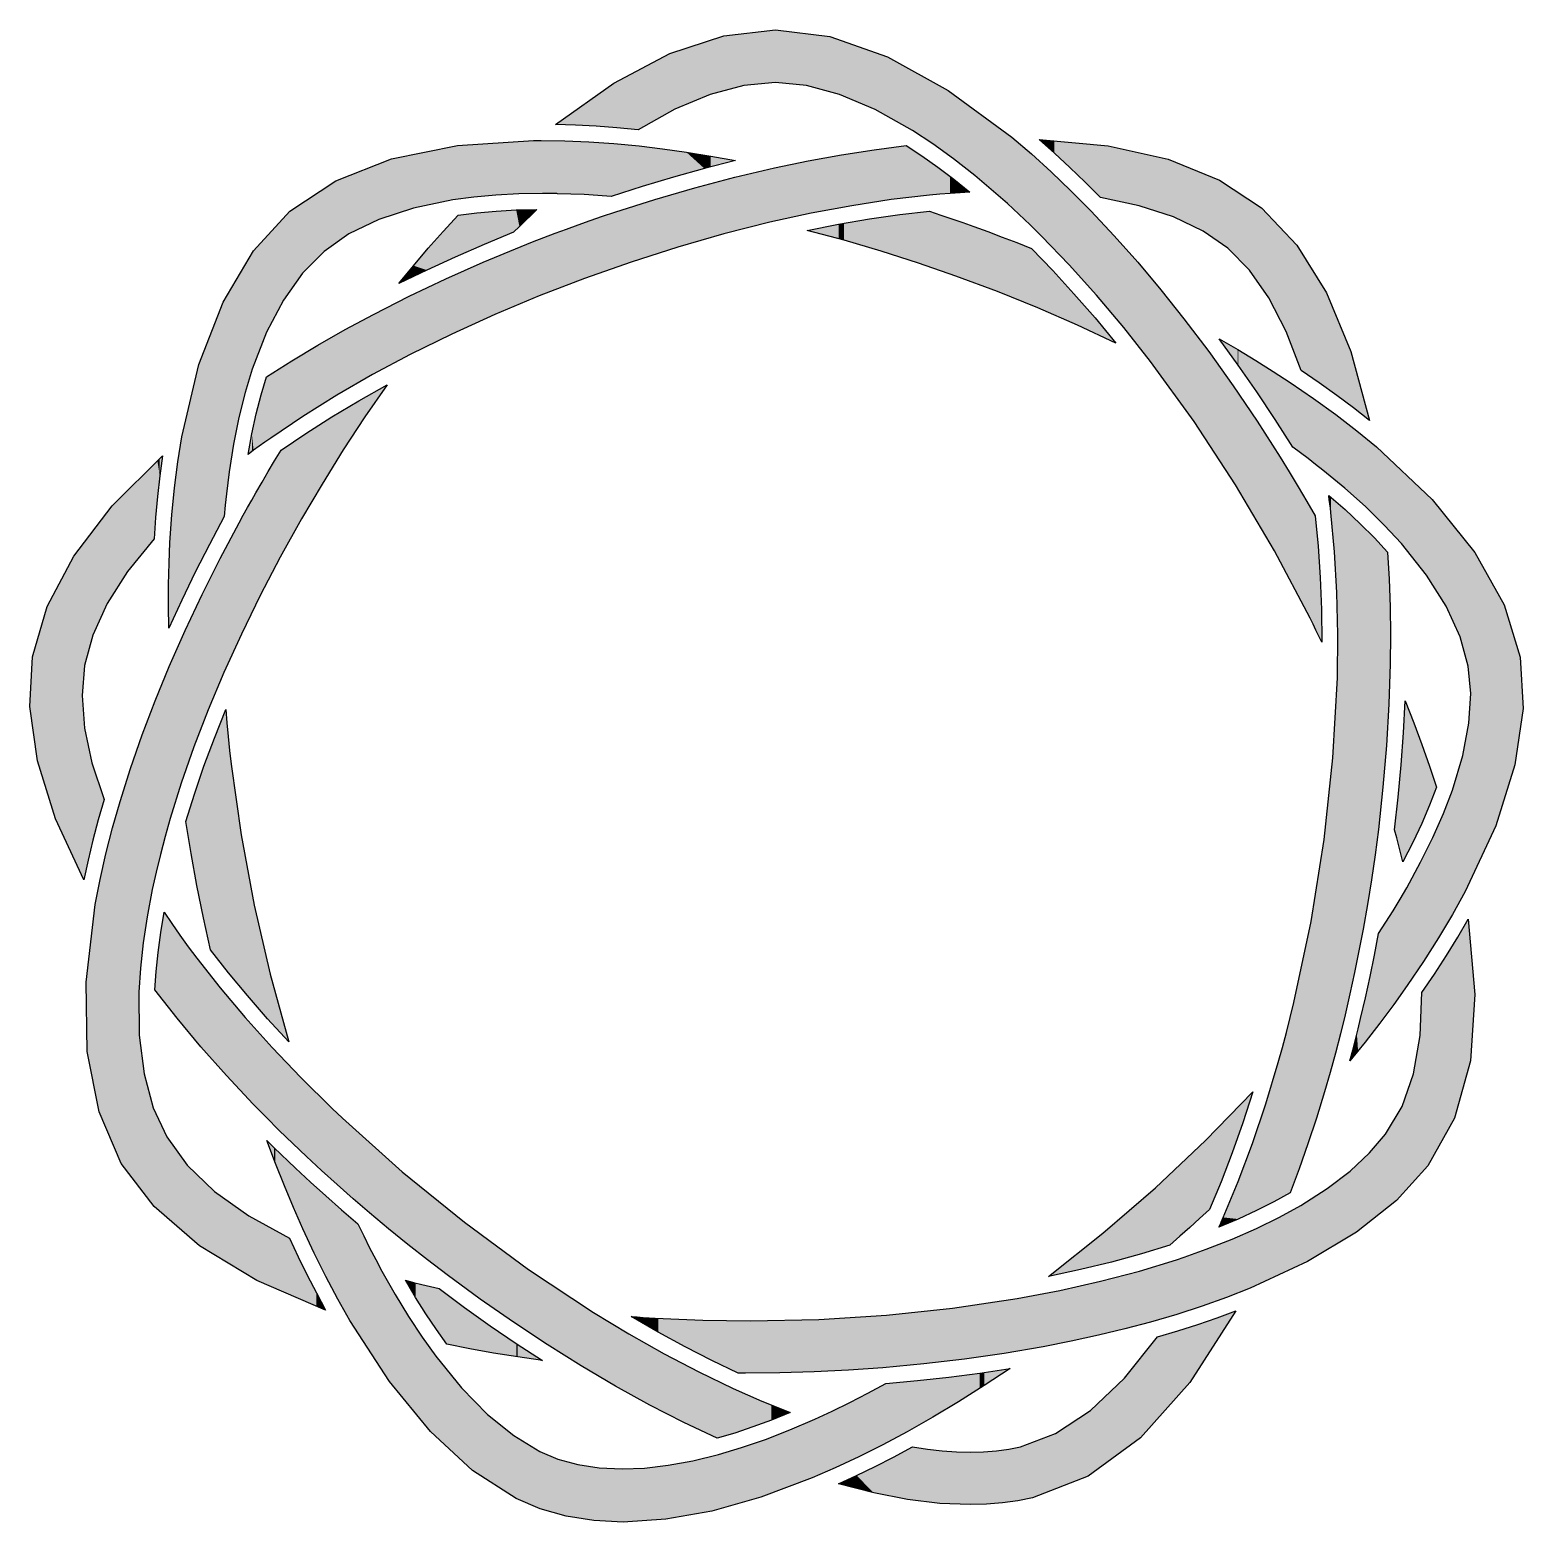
# Model space of a CAD drawing. Extents: x 3.9 to 41.3, y -41.1 to -3.8.
import ezdxf

# ---------------------------------------------------------------- set-up
doc = ezdxf.new("R2010")
doc.units = 0
doc.layers.add('LAYER_1', color=7, linetype='CONTINUOUS')

# ---------------------------------------------------------------- blocks, each defined once
blk = doc.blocks.new('*U1')
at = {"layer": 'LAYER_1', "color": 1}
for points in [[(38.313, -24.475), (38.271, -21.35), (38.313, -20.555)], [(38.313, -24.475), (38.313, -20.555), (38.506, -24.099)], [(38.506, -24.099), (38.313, -20.555), (38.506, -21.047)], [(38.506, -24.099), (38.506, -21.047), (38.529, -24.05)], [(38.529, -24.05), (38.506, -21.047), (38.529, -21.106)], [(38.529, -24.05), (38.529, -21.106), (38.729, -23.627)], [(38.729, -23.627), (38.529, -21.106), (38.729, -21.642)], [(38.258, -24.581), (38.212, -22.154), (38.258, -21.521)], [(38.271, -24.557), (38.258, -21.521), (38.271, -21.35)], [(38.258, -24.581), (38.258, -21.521), (38.271, -24.557)], [(38.271, -24.557), (38.271, -21.35), (38.313, -24.475)], [(38.729, -23.627), (38.729, -21.642), (38.733, -23.619)], [(38.733, -23.619), (38.729, -21.642), (38.733, -21.65)], [(38.733, -23.619), (38.733, -21.65), (38.922, -23.177)], [(38.922, -23.177), (38.733, -21.65), (38.922, -22.188)], [(38.208, -24.384), (38.156, -22.754), (38.208, -22.192)], [(38.212, -24.398), (38.208, -22.192), (38.212, -22.154)], [(38.208, -24.384), (38.208, -22.192), (38.212, -24.398)], [(38.212, -24.398), (38.212, -22.154), (38.258, -24.581)], [(38.922, -23.177), (38.922, -22.188), (38.927, -23.167)], [(38.927, -23.167), (38.922, -22.188), (38.927, -22.202)], [(38.927, -23.167), (38.927, -22.202), (39.098, -22.718)], [(38.156, -24.184), (38.137, -22.965), (38.156, -22.754)], [(38.156, -24.184), (38.156, -22.754), (38.208, -24.384)], [(38.137, -24.112), (38.102, -23.275), (38.137, -22.965)], [(38.137, -24.112), (38.137, -22.965), (38.156, -24.184)], [(38.102, -23.984), (38.045, -23.782), (38.102, -23.275)], [(38.102, -23.984), (38.102, -23.275), (38.137, -24.112)]]:
    blk.add_solid(points, dxfattribs=at)
blk = doc.blocks.new('*U2')
at = {"layer": 'LAYER_1', "color": 1}
for points in [[(13.48, -35.408), (13.273, -35.059), (13.48, -35.114)], [(13.48, -35.408), (13.48, -35.114), (13.529, -35.491)], [(13.529, -35.491), (13.48, -35.114), (13.529, -35.126)], [(13.529, -35.491), (13.529, -35.126), (13.689, -35.746)], [(13.689, -35.746), (13.529, -35.126), (13.689, -35.167)], [(13.689, -35.746), (13.689, -35.167), (13.788, -35.902)], [(13.788, -35.902), (13.689, -35.167), (13.788, -35.192)], [(13.788, -35.902), (13.788, -35.192), (13.901, -36.072)], [(13.901, -36.072), (13.788, -35.192), (13.901, -35.219)], [(13.901, -36.072), (13.901, -35.219), (14.05, -36.293)], [(14.05, -36.293), (13.901, -35.219), (14.05, -35.254)], [(14.05, -36.293), (14.05, -35.254), (14.116, -36.385)], [(14.116, -36.385), (14.05, -35.254), (14.116, -35.27)], [(14.116, -36.385), (14.116, -35.27), (14.314, -36.662)], [(14.314, -36.662), (14.116, -35.27), (14.314, -35.416)], [(14.314, -36.662), (14.314, -35.416), (14.755, -36.751)], [(14.755, -36.751), (14.314, -35.416), (14.755, -35.741)], [(14.755, -36.751), (14.755, -35.741), (14.891, -36.778)], [(14.891, -36.778), (14.755, -35.741), (14.891, -35.837)], [(14.891, -36.778), (14.891, -35.837), (15.401, -36.87)], [(15.401, -36.87), (14.891, -35.837), (15.401, -36.198)], [(15.401, -36.87), (15.401, -36.198), (15.483, -36.885)], [(15.483, -36.885), (15.401, -36.198), (15.483, -36.254)], [(15.483, -36.885), (15.483, -36.254), (16.052, -36.975)], [(16.052, -36.975), (15.483, -36.254), (16.052, -36.64)], [(16.052, -36.975), (16.052, -36.64), (16.088, -36.981)], [(16.088, -36.981), (16.052, -36.64), (16.088, -36.664)], [(16.088, -36.981), (16.088, -36.664), (16.706, -37.068)]]:
    blk.add_solid(points, dxfattribs=at)
blk = doc.blocks.new('*U3')
at = {"layer": 'LAYER_1', "color": 1}
for points in [[(20.909, -5.37), (20.026, -4.308), (20.909, -4.017)], [(21.251, -5.279), (20.909, -4.017), (21.251, -3.904)], [(20.909, -5.37), (20.909, -4.017), (21.251, -5.279)], [(21.748, -5.147), (21.251, -3.904), (21.748, -3.846)], [(21.251, -5.279), (21.251, -3.904), (21.748, -5.147)], [(22.54, -5.072), (21.748, -3.846), (22.54, -3.755)], [(21.748, -5.147), (21.748, -3.846), (22.54, -5.072)], [(22.54, -5.072), (22.54, -3.755), (23.318, -5.148)], [(23.318, -5.148), (22.54, -3.755), (23.318, -3.851)], [(23.318, -5.148), (23.318, -3.851), (23.905, -5.307)], [(23.905, -5.307), (23.318, -3.851), (23.905, -3.924)], [(23.905, -5.307), (23.905, -3.924), (24.151, -5.374)], [(24.151, -5.374), (23.905, -3.924), (24.151, -4.01)], [(24.151, -5.374), (24.151, -4.01), (25.037, -5.75)], [(25.037, -5.75), (24.151, -4.01), (25.037, -4.32)], [(19.901, -5.809), (19.102, -4.771), (19.901, -4.35)], [(20.026, -5.74), (19.901, -4.35), (20.026, -4.308)], [(19.901, -5.809), (19.901, -4.35), (20.026, -5.74)], [(20.026, -5.74), (20.026, -4.308), (20.909, -5.37)], [(25.037, -5.75), (25.037, -4.32), (25.351, -5.926)], [(25.351, -5.926), (25.037, -4.32), (25.351, -4.43)], [(25.351, -5.926), (25.351, -4.43), (25.973, -6.275)], [(25.973, -6.275), (25.351, -4.43), (25.973, -4.774)], [(19.102, -6.256), (18.572, -5.05), (19.102, -4.771)], [(19.102, -6.256), (19.102, -4.771), (19.901, -5.809)], [(25.973, -6.275), (25.973, -4.774), (26.485, -6.611)], [(26.485, -6.611), (25.973, -4.774), (26.485, -5.057)], [(18.494, -6.199), (18.05, -5.405), (18.494, -5.09)], [(18.572, -6.205), (18.494, -5.09), (18.572, -5.05)], [(18.494, -6.199), (18.494, -5.09), (18.572, -6.205)], [(18.572, -6.205), (18.572, -5.05), (19.102, -6.256)], [(26.485, -6.611), (26.485, -5.057), (26.872, -6.89)], [(26.872, -6.89), (26.485, -5.057), (26.872, -5.27)], [(18.05, -6.166), (17.538, -5.768), (18.05, -5.405)], [(18.05, -6.166), (18.05, -5.405), (18.494, -6.199)], [(26.872, -6.89), (26.872, -5.27), (27.006, -6.986)], [(27.006, -6.986), (26.872, -5.27), (27.006, -5.369)], [(27.006, -6.986), (27.006, -5.369), (27.533, -7.399)], [(27.533, -7.399), (27.006, -5.369), (27.533, -5.758)], [(17.538, -6.139), (17.035, -6.124), (17.538, -5.768)], [(17.538, -6.139), (17.538, -5.768), (18.05, -6.166)], [(27.533, -7.399), (27.533, -5.758), (28.064, -7.847)], [(28.064, -7.847), (27.533, -5.758), (28.064, -6.15)], [(28.064, -7.847), (28.064, -6.15), (28.352, -8.103)], [(28.352, -8.103), (28.064, -6.15), (28.352, -6.362)], [(28.352, -8.103), (28.352, -6.362), (28.462, -8.204)], [(28.462, -8.204), (28.352, -6.362), (28.462, -6.443)], [(28.462, -8.204), (28.462, -6.443), (28.639, -8.367)], [(28.639, -8.367), (28.462, -6.443), (28.639, -6.593)], [(28.639, -8.367), (28.639, -6.593), (28.925, -8.639)], [(28.925, -8.639), (28.639, -6.593), (28.925, -6.837)], [(28.925, -8.639), (28.925, -6.837), (28.955, -8.668)], [(28.955, -8.668), (28.925, -6.837), (28.955, -6.862)], [(28.955, -8.668), (28.955, -6.862), (29.209, -8.918)], [(29.209, -8.918), (28.955, -6.862), (29.209, -7.091)], [(29.209, -8.918), (29.209, -7.091), (29.449, -9.167)], [(29.449, -9.167), (29.209, -7.091), (29.449, -7.309)], [(29.449, -9.167), (29.449, -7.309), (29.901, -9.636)], [(29.901, -9.636), (29.449, -7.309), (29.901, -7.741)], [(29.901, -9.636), (29.901, -7.741), (29.945, -9.684)], [(29.945, -9.684), (29.901, -7.741), (29.945, -7.783)], [(29.945, -9.684), (29.945, -7.783), (30.44, -10.234)], [(30.44, -10.234), (29.945, -7.783), (30.44, -8.281)], [(30.44, -10.234), (30.44, -8.281), (30.588, -10.4)], [(30.588, -10.4), (30.44, -8.281), (30.588, -8.439)], [(30.588, -10.4), (30.588, -8.439), (31.03, -10.924)], [(31.03, -10.924), (30.588, -8.439), (31.03, -8.909)], [(31.03, -10.924), (31.03, -8.909), (31.268, -11.206)], [(31.268, -11.206), (31.03, -8.909), (31.268, -9.177)], [(31.268, -11.206), (31.268, -9.177), (31.617, -11.648)], [(31.617, -11.648), (31.268, -9.177), (31.617, -9.571)], [(31.617, -11.648), (31.617, -9.571), (31.936, -12.054)], [(31.936, -12.054), (31.617, -9.571), (31.936, -9.951)], [(31.936, -12.054), (31.936, -9.951), (32.199, -12.415)], [(32.199, -12.415), (31.936, -9.951), (32.199, -10.263)], [(32.199, -12.415), (32.199, -10.263), (32.774, -13.208)], [(32.774, -13.208), (32.199, -10.263), (32.774, -10.985)], [(32.774, -13.208), (32.774, -10.985), (33.028, -13.559)], [(33.028, -13.559), (32.774, -10.985), (33.028, -11.322)], [(33.028, -13.559), (33.028, -11.322), (33.398, -14.123)], [(33.398, -14.123), (33.028, -11.322), (33.398, -11.811)], [(33.398, -14.123), (33.398, -11.811), (34.009, -15.056)], [(34.009, -15.056), (33.398, -11.811), (34.009, -12.666)], [(34.009, -15.056), (34.009, -12.666), (34.068, -15.147)], [(34.068, -15.147), (34.009, -12.666), (34.068, -12.754)], [(34.068, -15.147), (34.068, -12.754), (34.605, -16.056)], [(34.605, -16.056), (34.068, -12.754), (34.605, -13.547)], [(34.605, -16.056), (34.605, -13.547), (35.041, -16.795)], [(35.041, -16.795), (34.605, -13.547), (35.041, -14.228)], [(35.041, -16.795), (35.041, -14.228), (35.183, -17.063)], [(35.183, -17.063), (35.041, -14.228), (35.183, -14.45)], [(35.183, -17.063), (35.183, -14.45), (35.412, -17.497)], [(35.412, -17.497), (35.183, -14.45), (35.412, -14.823)], [(35.412, -17.497), (35.412, -14.823), (35.636, -17.919)], [(35.636, -17.919), (35.412, -14.823), (35.636, -15.193)], [(35.636, -17.919), (35.636, -15.193), (35.852, -18.328)], [(35.852, -18.328), (35.636, -15.193), (35.852, -15.56)], [(35.852, -18.328), (35.852, -15.56), (35.934, -18.482)], [(35.934, -18.482), (35.852, -15.56), (35.934, -15.702)], [(35.934, -18.482), (35.934, -15.702), (36.008, -18.631)], [(36.008, -18.631), (35.934, -15.702), (36.008, -15.831)], [(36.008, -18.631), (36.008, -15.831), (36.061, -18.739)], [(36.061, -18.739), (36.008, -15.831), (36.061, -15.923)], [(36.061, -18.739), (36.061, -15.923), (36.081, -18.781)], [(36.081, -18.781), (36.061, -15.923), (36.081, -16.137)], [(36.081, -18.781), (36.081, -16.137), (36.134, -18.889)], [(36.134, -18.889), (36.081, -16.137), (36.134, -16.68)], [(36.134, -18.889), (36.134, -16.68), (36.155, -18.932)], [(36.155, -18.932), (36.134, -16.68), (36.155, -16.992)], [(36.155, -18.932), (36.155, -16.992), (36.186, -18.998)], [(36.186, -18.998), (36.155, -16.992), (36.186, -17.461)], [(36.186, -18.998), (36.186, -17.461), (36.217, -19.063)], [(36.217, -19.063), (36.186, -17.461), (36.217, -18.263)], [(36.217, -19.063), (36.217, -18.263), (36.228, -19.084)]]:
    blk.add_solid(points, dxfattribs=at)
blk = doc.blocks.new('*U4')
at = {"layer": 'LAYER_1', "color": 1}
for points in [[(39.896, -29.753), (39.63, -26.471), (39.896, -26.017)], [(39.896, -29.753), (39.896, -26.017), (39.948, -29.565)], [(39.948, -29.565), (39.896, -26.017), (39.948, -26.605)], [(39.63, -30.718), (39.553, -26.596), (39.63, -26.471)], [(39.63, -30.718), (39.63, -26.471), (39.896, -29.753)], [(39.553, -30.998), (39.347, -26.93), (39.553, -26.596)], [(39.553, -30.998), (39.553, -26.596), (39.63, -30.718)], [(39.948, -29.565), (39.948, -26.605), (40.062, -27.903)], [(39.347, -31.365), (39.047, -27.393), (39.347, -26.93)], [(39.347, -31.365), (39.347, -26.93), (39.553, -30.998)], [(38.879, -32.198), (38.73, -27.858), (38.879, -27.639)], [(39.047, -31.9), (38.879, -27.639), (39.047, -27.393)], [(38.879, -32.198), (38.879, -27.639), (39.047, -31.9)], [(39.047, -31.9), (39.047, -27.393), (39.347, -31.365)], [(38.73, -32.362), (38.689, -28.936), (38.73, -27.858)], [(38.73, -32.362), (38.73, -27.858), (38.879, -32.198)], [(38.689, -32.408), (38.524, -29.889), (38.689, -28.936)], [(38.689, -32.408), (38.689, -28.936), (38.73, -32.362)], [(38.524, -32.589), (38.236, -30.713), (38.524, -29.889)], [(38.524, -32.589), (38.524, -29.889), (38.689, -32.408)], [(38.096, -33.059), (37.826, -31.406), (38.096, -30.95)], [(38.236, -32.905), (38.096, -30.95), (38.236, -30.713)], [(38.096, -33.059), (38.096, -30.95), (38.236, -32.905)], [(38.236, -32.905), (38.236, -30.713), (38.524, -32.589)], [(37.826, -33.274), (37.425, -31.873), (37.826, -31.406)], [(37.826, -33.274), (37.826, -31.406), (38.096, -33.059)], [(37.425, -33.593), (37.092, -32.182), (37.425, -31.873)], [(37.425, -33.593), (37.425, -31.873), (37.826, -33.274)], [(36.935, -33.952), (36.359, -32.764), (36.935, -32.326)], [(37.092, -33.858), (36.935, -32.326), (37.092, -32.182)], [(36.935, -33.952), (36.935, -32.326), (37.092, -33.858)], [(37.092, -33.858), (37.092, -32.182), (37.425, -33.593)], [(36.359, -34.298), (35.869, -33.076), (36.359, -32.764)], [(36.359, -34.298), (36.359, -32.764), (36.935, -33.952)], [(35.699, -34.671), (35.166, -33.478), (35.699, -33.184)], [(35.869, -34.592), (35.699, -33.184), (35.869, -33.076)], [(35.699, -34.671), (35.699, -33.184), (35.869, -34.592)], [(35.869, -34.592), (35.869, -33.076), (36.359, -34.298)], [(35.166, -34.918), (34.592, -33.76), (35.166, -33.478)], [(35.166, -34.918), (35.166, -33.478), (35.699, -34.671)], [(33.978, -35.436), (33.841, -34.083), (33.978, -34.029)], [(34.432, -35.258), (33.978, -34.029), (34.432, -33.83)], [(33.978, -35.436), (33.978, -34.029), (34.432, -35.258)], [(34.592, -35.184), (34.432, -33.83), (34.592, -33.76)], [(34.432, -35.258), (34.432, -33.83), (34.592, -35.184)], [(34.592, -35.184), (34.592, -33.76), (35.166, -34.918)], [(33.146, -35.734), (32.962, -34.417), (33.146, -34.352)], [(33.227, -35.708), (33.146, -34.352), (33.227, -34.322)], [(33.146, -35.734), (33.146, -34.352), (33.227, -35.708)], [(33.328, -35.672), (33.227, -34.322), (33.328, -34.285)], [(33.227, -35.708), (33.227, -34.322), (33.328, -35.672)], [(33.841, -35.489), (33.328, -34.285), (33.841, -34.083)], [(33.328, -35.672), (33.328, -34.285), (33.841, -35.489)], [(33.841, -35.489), (33.841, -34.083), (33.978, -35.436)], [(31.937, -36.106), (31.662, -34.829), (31.937, -34.744)], [(32.588, -35.915), (31.937, -34.744), (32.588, -34.545)], [(31.937, -36.106), (31.937, -34.744), (32.588, -35.915)], [(32.592, -35.914), (32.588, -34.545), (32.592, -34.544)], [(32.588, -35.915), (32.588, -34.545), (32.592, -35.914)], [(32.776, -35.854), (32.592, -34.544), (32.776, -34.482)], [(32.592, -35.914), (32.592, -34.544), (32.776, -35.854)], [(32.962, -35.794), (32.776, -34.482), (32.962, -34.417)], [(32.776, -35.854), (32.776, -34.482), (32.962, -35.794)], [(32.962, -35.794), (32.962, -34.417), (33.146, -35.734)], [(30.634, -36.437), (29.949, -35.252), (30.634, -35.098)], [(30.686, -36.424), (30.634, -35.098), (30.686, -35.086)], [(30.634, -36.437), (30.634, -35.098), (30.686, -36.424)], [(31.297, -36.277), (30.686, -35.086), (31.297, -34.925)], [(30.686, -36.424), (30.686, -35.086), (31.297, -36.277)], [(31.662, -36.179), (31.297, -34.925), (31.662, -34.829)], [(31.297, -36.277), (31.297, -34.925), (31.662, -36.179)], [(31.662, -36.179), (31.662, -34.829), (31.937, -36.106)], [(28.596, -36.836), (28.272, -35.568), (28.596, -35.52)], [(29.244, -36.724), (28.596, -35.52), (29.244, -35.396)], [(28.596, -36.836), (28.596, -35.52), (29.244, -36.724)], [(29.663, -36.642), (29.244, -35.396), (29.663, -35.316)], [(29.244, -36.724), (29.244, -35.396), (29.663, -36.642)], [(29.949, -36.586), (29.663, -35.316), (29.949, -35.252)], [(29.663, -36.642), (29.663, -35.316), (29.949, -36.586)], [(29.949, -36.586), (29.949, -35.252), (30.634, -36.437)], [(26.263, -37.154), (25.322, -35.936), (26.263, -35.837)], [(26.979, -37.07), (26.263, -35.837), (26.979, -35.762)], [(26.263, -37.154), (26.263, -35.837), (26.979, -37.07)], [(27.277, -37.035), (26.979, -35.762), (27.277, -35.717)], [(26.979, -37.07), (26.979, -35.762), (27.277, -37.035)], [(28.272, -36.891), (27.277, -35.717), (28.272, -35.568)], [(27.277, -37.035), (27.277, -35.717), (28.272, -36.891)], [(28.272, -36.891), (28.272, -35.568), (28.596, -36.836)], [(19.078, -36.055), (18.925, -35.967), (19.078, -35.978)], [(19.078, -36.055), (19.078, -35.978), (19.229, -36.142)], [(19.229, -36.142), (19.078, -35.978), (19.229, -35.988)], [(19.229, -36.142), (19.229, -35.988), (19.38, -36.229)], [(19.38, -36.229), (19.229, -35.988), (19.38, -35.998)], [(19.38, -36.229), (19.38, -35.998), (19.529, -36.315)], [(19.529, -36.315), (19.38, -35.998), (19.529, -36.007)], [(19.529, -36.315), (19.529, -36.007), (19.606, -36.359)], [(19.606, -36.359), (19.529, -36.007), (19.606, -36.011)], [(19.606, -36.359), (19.606, -36.011), (20.123, -36.64)], [(20.123, -36.64), (19.606, -36.011), (20.123, -36.037)], [(20.123, -36.64), (20.123, -36.037), (20.282, -36.727)], [(20.282, -36.727), (20.123, -36.037), (20.282, -36.042)], [(20.282, -36.727), (20.282, -36.042), (20.72, -36.951)], [(20.72, -36.951), (20.282, -36.042), (20.72, -36.058)], [(20.72, -36.951), (20.72, -36.058), (20.952, -37.069)], [(20.952, -37.069), (20.72, -36.058), (20.952, -36.063)], [(20.952, -37.069), (20.952, -36.063), (21.319, -37.245)], [(21.319, -37.245), (20.952, -36.063), (21.319, -36.071)], [(21.319, -37.245), (21.319, -36.071), (21.613, -37.387)], [(21.613, -37.387), (21.319, -36.071), (21.613, -36.073)], [(21.613, -37.387), (21.613, -36.073), (21.659, -37.387)], [(21.659, -37.387), (21.613, -36.073), (21.659, -36.074)], [(21.659, -37.387), (21.659, -36.074), (21.705, -37.388)], [(21.705, -37.388), (21.659, -36.074), (21.705, -36.074)], [(21.705, -37.388), (21.705, -36.074), (21.75, -37.388)], [(21.75, -37.388), (21.705, -36.074), (21.75, -36.074)], [(21.75, -37.388), (21.75, -36.074), (21.796, -37.389)], [(21.796, -37.389), (21.75, -36.074), (21.796, -36.075)], [(21.796, -37.389), (21.796, -36.075), (21.916, -37.388)], [(21.916, -37.388), (21.796, -36.075), (21.916, -36.076)], [(22.65, -37.38), (21.916, -36.076), (22.65, -36.061)], [(21.916, -37.388), (21.916, -36.076), (22.65, -37.38)], [(23.51, -37.354), (22.65, -36.061), (23.51, -36.043)], [(22.65, -37.38), (22.65, -36.061), (23.51, -37.354)], [(23.633, -37.348), (23.51, -36.043), (23.633, -36.041)], [(23.51, -37.354), (23.51, -36.043), (23.633, -37.348)], [(24.372, -37.311), (23.633, -36.041), (24.372, -35.995)], [(23.633, -37.348), (23.633, -36.041), (24.372, -37.311)], [(25.233, -37.25), (24.372, -35.995), (25.233, -35.942)], [(24.372, -37.311), (24.372, -35.995), (25.233, -37.25)], [(25.322, -37.242), (25.233, -35.942), (25.322, -35.936)], [(25.233, -37.25), (25.233, -35.942), (25.322, -37.242)], [(25.322, -37.242), (25.322, -35.936), (26.263, -37.154)]]:
    blk.add_solid(points, dxfattribs=at)
blk = doc.blocks.new('*U5')
at = {"layer": 'LAYER_1', "color": 1}
for points in [[(14.525, -9.441), (14.221, -8.804), (14.525, -8.473)], [(14.594, -9.411), (14.525, -8.473), (14.594, -8.397)], [(14.525, -9.441), (14.525, -8.473), (14.594, -9.411)], [(15.06, -9.208), (14.594, -8.397), (15.06, -8.337)], [(14.594, -9.411), (14.594, -8.397), (15.06, -9.208)], [(15.25, -9.125), (15.06, -8.337), (15.25, -8.319)], [(15.06, -9.208), (15.06, -8.337), (15.25, -9.125)], [(15.546, -9.003), (15.25, -8.319), (15.546, -8.292)], [(15.25, -9.125), (15.25, -8.319), (15.546, -9.003)], [(15.985, -8.822), (15.546, -8.292), (15.985, -8.267)], [(15.546, -9.003), (15.546, -8.292), (15.985, -8.822)], [(16.05, -8.757), (15.985, -8.267), (16.05, -8.263)], [(15.985, -8.822), (15.985, -8.267), (16.05, -8.757)], [(16.129, -8.677), (16.05, -8.263), (16.129, -8.261)], [(16.05, -8.757), (16.05, -8.263), (16.129, -8.677)], [(16.275, -8.534), (16.129, -8.261), (16.275, -8.258)], [(16.129, -8.677), (16.129, -8.261), (16.275, -8.534)], [(16.422, -8.392), (16.275, -8.258), (16.422, -8.254)], [(16.275, -8.534), (16.275, -8.258), (16.422, -8.392)], [(16.422, -8.392), (16.422, -8.254), (16.57, -8.251)], [(14.221, -9.581), (13.848, -9.224), (14.221, -8.804)], [(14.221, -9.581), (14.221, -8.804), (14.525, -9.441)], [(13.81, -9.769), (13.476, -9.659), (13.81, -9.269)], [(13.848, -9.751), (13.81, -9.269), (13.848, -9.224)], [(13.81, -9.769), (13.81, -9.269), (13.848, -9.751)], [(13.848, -9.751), (13.848, -9.224), (14.221, -9.581)], [(13.476, -9.93), (13.107, -10.108), (13.476, -9.659)], [(13.476, -9.93), (13.476, -9.659), (13.81, -9.769)]]:
    blk.add_solid(points, dxfattribs=at)
blk = doc.blocks.new('*U6')
at = {"layer": 'LAYER_1', "color": 1}
for points in [[(12.26, -13.445), (12.26, -12.954), (12.816, -12.642)], [(12.11, -13.674), (11.717, -13.274), (12.11, -13.039)], [(12.26, -13.445), (12.11, -13.039), (12.26, -12.954)], [(12.11, -13.674), (12.11, -13.039), (12.26, -13.445)], [(11.432, -14.732), (11.276, -13.543), (11.432, -13.444)], [(11.717, -14.273), (11.432, -13.444), (11.717, -13.274)], [(11.432, -14.732), (11.432, -13.444), (11.717, -14.273)], [(11.717, -14.273), (11.717, -13.274), (12.11, -13.674)], [(10.816, -15.755), (10.783, -13.857), (10.816, -13.836)], [(11.044, -15.368), (10.816, -13.836), (11.044, -13.691)], [(10.816, -15.755), (10.816, -13.836), (11.044, -15.368)], [(11.187, -15.125), (11.044, -13.691), (11.187, -13.599)], [(11.044, -15.368), (11.044, -13.691), (11.187, -15.125)], [(11.276, -14.982), (11.187, -13.599), (11.276, -13.543)], [(11.187, -15.125), (11.187, -13.599), (11.276, -14.982)], [(11.276, -14.982), (11.276, -13.543), (11.432, -14.732)], [(10.374, -16.536), (10.164, -14.276), (10.374, -14.134)], [(10.592, -16.143), (10.374, -14.134), (10.592, -13.986)], [(10.374, -16.536), (10.374, -14.134), (10.592, -16.143)], [(10.673, -15.997), (10.592, -13.986), (10.673, -13.931)], [(10.592, -16.143), (10.592, -13.986), (10.673, -15.997)], [(10.783, -15.812), (10.673, -13.931), (10.783, -13.857)], [(10.673, -15.997), (10.673, -13.931), (10.783, -15.812)], [(10.783, -15.812), (10.783, -13.857), (10.816, -15.755)], [(10, -17.223), (9.84, -14.811), (10, -14.544)], [(10.141, -16.955), (10, -14.544), (10.141, -14.314)], [(10, -17.223), (10, -14.544), (10.141, -16.955)], [(10.164, -16.913), (10.141, -14.314), (10.164, -14.276)], [(10.141, -16.955), (10.141, -14.314), (10.164, -16.913)], [(10.164, -16.913), (10.164, -14.276), (10.374, -16.536)], [(9.84, -17.53), (9.683, -15.077), (9.84, -14.811)], [(9.84, -17.53), (9.84, -14.811), (10, -17.223)], [(9.556, -18.084), (9.53, -15.342), (9.556, -15.296)], [(9.638, -17.917), (9.556, -15.296), (9.638, -15.155)], [(9.556, -18.084), (9.556, -15.296), (9.638, -17.917)], [(9.683, -17.831), (9.638, -15.155), (9.683, -15.077)], [(9.638, -17.917), (9.638, -15.155), (9.683, -17.831)], [(9.683, -17.831), (9.683, -15.077), (9.84, -17.53)], [(9.351, -18.505), (9.319, -15.715), (9.351, -15.658)], [(9.424, -18.355), (9.351, -15.658), (9.424, -15.527)], [(9.351, -18.505), (9.351, -15.658), (9.424, -18.355)], [(9.53, -18.138), (9.424, -15.527), (9.53, -15.342)], [(9.424, -18.355), (9.424, -15.527), (9.53, -18.138)], [(9.53, -18.138), (9.53, -15.342), (9.556, -18.084)], [(9.167, -18.881), (9.11, -16.093), (9.167, -15.99)], [(9.215, -18.784), (9.167, -15.99), (9.215, -15.904)], [(9.167, -18.881), (9.167, -15.99), (9.215, -18.784)], [(9.319, -18.57), (9.215, -15.904), (9.319, -15.715)], [(9.215, -18.784), (9.215, -15.904), (9.319, -18.57)], [(9.319, -18.57), (9.319, -15.715), (9.351, -18.505)], [(9.11, -19.006), (8.73, -16.809), (9.11, -16.093)], [(9.11, -19.006), (9.11, -16.093), (9.167, -18.881)], [(8.73, -19.842), (8.633, -16.991), (8.73, -16.809)], [(8.73, -19.842), (8.73, -16.809), (9.11, -19.006)], [(8.633, -20.073), (8.495, -17.266), (8.633, -16.991)], [(8.633, -20.073), (8.633, -16.991), (8.73, -19.842)], [(8.495, -20.4), (8.335, -17.586), (8.495, -17.266)], [(8.495, -20.4), (8.495, -17.266), (8.633, -20.073)], [(8.181, -21.179), (8.119, -18.024), (8.181, -17.892)], [(8.335, -20.781), (8.181, -17.892), (8.335, -17.586)], [(8.181, -21.179), (8.181, -17.892), (8.335, -20.781)], [(8.335, -20.781), (8.335, -17.586), (8.495, -20.4)], [(7.978, -21.707), (7.809, -18.682), (7.978, -18.325)], [(8.119, -21.34), (7.978, -18.325), (8.119, -18.024)], [(7.978, -21.707), (7.978, -18.325), (8.119, -21.34)], [(8.119, -21.34), (8.119, -18.024), (8.181, -21.179)], [(7.809, -22.187), (7.757, -18.793), (7.809, -18.682)], [(7.809, -22.187), (7.809, -18.682), (7.978, -21.707)], [(7.659, -22.615), (7.381, -19.645), (7.659, -19.015)], [(7.757, -22.337), (7.659, -19.015), (7.757, -18.793)], [(7.659, -22.615), (7.659, -19.015), (7.757, -22.337)], [(7.757, -22.337), (7.757, -18.793), (7.809, -22.187)], [(7.361, -23.574), (7.296, -19.851), (7.361, -19.691)], [(7.381, -23.503), (7.361, -19.691), (7.381, -19.645)], [(7.361, -23.574), (7.361, -19.691), (7.381, -23.503)], [(7.381, -23.503), (7.381, -19.645), (7.659, -22.615)], [(7.254, -23.951), (7.137, -20.237), (7.254, -19.951)], [(7.296, -23.806), (7.254, -19.951), (7.296, -19.851)], [(7.254, -23.951), (7.254, -19.951), (7.296, -23.806)], [(7.296, -23.806), (7.296, -19.851), (7.361, -23.574)], [(7.008, -24.944), (6.981, -20.622), (7.008, -20.553)], [(7.03, -24.84), (7.008, -20.553), (7.03, -20.497)], [(7.008, -24.944), (7.008, -20.553), (7.03, -24.84)], [(7.137, -24.397), (7.03, -20.497), (7.137, -20.237)], [(7.03, -24.84), (7.03, -20.497), (7.137, -24.397)], [(7.137, -24.397), (7.137, -20.237), (7.254, -23.951)], [(6.934, -25.278), (6.805, -21.086), (6.934, -20.746)], [(6.958, -25.169), (6.934, -20.746), (6.958, -20.683)], [(6.934, -25.278), (6.934, -20.746), (6.958, -25.169)], [(6.981, -25.065), (6.958, -20.683), (6.981, -20.622)], [(6.958, -25.169), (6.958, -20.683), (6.981, -25.065)], [(6.981, -25.065), (6.981, -20.622), (7.008, -24.944)], [(6.729, -26.461), (6.706, -21.347), (6.729, -21.285)], [(6.805, -25.958), (6.729, -21.285), (6.805, -21.086)], [(6.729, -26.461), (6.729, -21.285), (6.805, -25.958)], [(6.805, -25.958), (6.805, -21.086), (6.934, -25.278)], [(6.599, -32.713), (6.391, -22.245), (6.599, -21.649)], [(6.609, -27.682), (6.599, -21.649), (6.609, -21.619)], [(6.599, -27.848), (6.599, -21.649), (6.609, -27.682)], [(6.637, -27.245), (6.609, -21.619), (6.637, -21.539)], [(6.609, -27.682), (6.609, -21.619), (6.637, -27.245)], [(6.684, -26.819), (6.637, -21.539), (6.684, -21.405)], [(6.637, -27.245), (6.637, -21.539), (6.684, -26.819)], [(6.706, -26.615), (6.684, -21.405), (6.706, -21.347)], [(6.684, -26.819), (6.684, -21.405), (6.706, -26.615)], [(6.706, -26.615), (6.706, -21.347), (6.729, -26.461)], [(6.391, -32.44), (6.158, -22.98), (6.391, -22.245)], [(6.391, -32.44), (6.391, -22.245), (6.599, -32.713)], [(6.13, -32.069), (5.94, -23.734), (6.13, -23.07)], [(6.158, -32.135), (6.13, -23.07), (6.158, -22.98)], [(6.13, -32.069), (6.13, -23.07), (6.158, -32.135)], [(6.158, -32.135), (6.158, -22.98), (6.391, -32.44)], [(5.94, -31.63), (5.773, -24.387), (5.94, -23.734)], [(5.94, -31.63), (5.94, -23.734), (6.13, -32.069)], [(5.773, -31.242), (5.629, -25.027), (5.773, -24.387)], [(5.773, -31.242), (5.773, -24.387), (5.94, -31.63)], [(5.629, -30.908), (5.602, -25.164), (5.629, -25.027)], [(5.629, -30.908), (5.629, -25.027), (5.773, -31.242)], [(5.602, -30.846), (5.508, -25.651), (5.602, -25.164)], [(5.602, -30.846), (5.602, -25.164), (5.629, -30.908)], [(5.508, -30.36), (5.308, -27.332), (5.508, -25.651)], [(5.508, -30.36), (5.508, -25.651), (5.602, -30.846)], [(5.308, -29.332), (5.276, -27.598), (5.308, -27.332)], [(5.308, -29.332), (5.308, -27.332), (5.508, -30.36)], [(6.599, -32.713), (6.599, -27.848), (6.609, -32.727)], [(6.609, -32.727), (6.599, -27.848), (6.609, -28.926)], [(6.609, -32.727), (6.609, -28.926), (6.637, -32.763)], [(6.637, -32.763), (6.609, -28.926), (6.637, -29.15)], [(6.637, -32.763), (6.637, -29.15), (6.684, -32.825)], [(6.684, -32.825), (6.637, -29.15), (6.684, -29.525)], [(6.684, -32.825), (6.684, -29.525), (6.706, -32.854)], [(6.706, -32.854), (6.684, -29.525), (6.706, -29.704)], [(6.706, -32.854), (6.706, -29.704), (6.729, -32.885)], [(6.729, -32.885), (6.706, -29.704), (6.729, -29.891)], [(6.729, -32.885), (6.729, -29.891), (6.805, -32.984)], [(6.805, -32.984), (6.729, -29.891), (6.805, -30.173)], [(6.805, -32.984), (6.805, -30.173), (6.934, -33.154)], [(6.934, -33.154), (6.805, -30.173), (6.934, -30.651)], [(6.934, -33.154), (6.934, -30.651), (6.958, -33.185)], [(6.958, -33.185), (6.934, -30.651), (6.958, -30.74)], [(6.958, -33.185), (6.958, -30.74), (6.981, -33.215)], [(6.981, -33.215), (6.958, -30.74), (6.981, -30.79)], [(6.981, -33.215), (6.981, -30.79), (7.008, -33.238)], [(7.008, -33.238), (6.981, -30.79), (7.008, -30.847)], [(7.008, -33.238), (7.008, -30.847), (7.03, -33.258)], [(7.03, -33.258), (7.008, -30.847), (7.03, -30.896)], [(7.03, -33.258), (7.03, -30.896), (7.137, -33.35)], [(7.137, -33.35), (7.03, -30.896), (7.137, -31.127)], [(7.137, -33.35), (7.137, -31.127), (7.254, -33.451)], [(7.254, -33.451), (7.137, -31.127), (7.254, -31.381)], [(7.254, -33.451), (7.254, -31.381), (7.296, -33.486)], [(7.296, -33.486), (7.254, -31.381), (7.296, -31.47)], [(7.296, -33.486), (7.296, -31.47), (7.361, -33.543)], [(7.361, -33.543), (7.296, -31.47), (7.361, -31.56)], [(7.361, -33.543), (7.361, -31.56), (7.381, -33.56)], [(7.381, -33.56), (7.361, -31.56), (7.381, -31.588)], [(7.381, -33.56), (7.381, -31.588), (7.659, -33.799)], [(7.659, -33.799), (7.381, -31.588), (7.659, -31.97)], [(7.659, -33.799), (7.659, -31.97), (7.757, -33.883)], [(7.757, -33.883), (7.659, -31.97), (7.757, -32.104)], [(7.757, -33.883), (7.757, -32.104), (7.809, -33.928)], [(7.809, -33.928), (7.757, -32.104), (7.809, -32.176)], [(7.809, -33.928), (7.809, -32.176), (7.978, -34.073)], [(7.978, -34.073), (7.809, -32.176), (7.978, -32.338)], [(7.978, -34.073), (7.978, -32.338), (8.119, -34.195)], [(8.119, -34.195), (7.978, -32.338), (8.119, -32.474)], [(8.119, -34.195), (8.119, -32.474), (8.181, -34.232)], [(8.181, -34.232), (8.119, -32.474), (8.181, -32.534)], [(8.181, -34.232), (8.181, -32.534), (8.335, -34.325)], [(8.335, -34.325), (8.181, -32.534), (8.335, -32.681)], [(8.335, -34.325), (8.335, -32.681), (8.495, -34.422)], [(8.495, -34.422), (8.335, -32.681), (8.495, -32.836)], [(8.495, -34.422), (8.495, -32.836), (8.633, -34.505)], [(8.633, -34.505), (8.495, -32.836), (8.633, -32.934)], [(8.633, -34.505), (8.633, -32.934), (8.73, -34.564)], [(8.73, -34.564), (8.633, -32.934), (8.73, -33.003)], [(8.73, -34.564), (8.73, -33.003), (9.11, -34.793)], [(9.11, -34.793), (8.73, -33.003), (9.11, -33.275)], [(9.11, -34.793), (9.11, -33.275), (9.167, -34.827)], [(9.167, -34.827), (9.11, -33.275), (9.167, -33.315)], [(9.167, -34.827), (9.167, -33.315), (9.215, -34.856)], [(9.215, -34.856), (9.167, -33.315), (9.215, -33.349)], [(9.215, -34.856), (9.215, -33.349), (9.319, -34.919)], [(9.319, -34.919), (9.215, -33.349), (9.319, -33.424)], [(9.319, -34.919), (9.319, -33.424), (9.351, -34.938)], [(9.351, -34.938), (9.319, -33.424), (9.351, -33.447)], [(9.351, -34.938), (9.351, -33.447), (9.424, -34.983)], [(9.424, -34.983), (9.351, -33.447), (9.424, -33.487)], [(9.424, -34.983), (9.424, -33.487), (9.53, -35.046)], [(9.53, -35.046), (9.424, -33.487), (9.53, -33.545)], [(9.53, -35.046), (9.53, -33.545), (9.556, -35.062)], [(9.556, -35.062), (9.53, -33.545), (9.556, -33.559)], [(9.556, -35.062), (9.556, -33.559), (9.638, -35.098)], [(9.638, -35.098), (9.556, -33.559), (9.638, -33.604)], [(9.638, -35.098), (9.638, -33.604), (9.683, -35.117)], [(9.683, -35.117), (9.638, -33.604), (9.683, -33.628)], [(9.683, -35.117), (9.683, -33.628), (9.84, -35.185)], [(9.84, -35.185), (9.683, -33.628), (9.84, -33.714)], [(9.84, -35.185), (9.84, -33.714), (10, -35.254)], [(10, -35.254), (9.84, -33.714), (10, -33.802)], [(10, -35.254), (10, -33.802), (10.141, -35.315)], [(10.141, -35.315), (10, -33.802), (10.141, -33.879)], [(10.141, -35.315), (10.141, -33.879), (10.164, -35.325)], [(10.164, -35.325), (10.141, -33.879), (10.164, -33.892)], [(10.164, -35.325), (10.164, -33.892), (10.374, -35.416)], [(10.374, -35.416), (10.164, -33.892), (10.374, -34.007)], [(10.374, -35.416), (10.374, -34.007), (10.592, -35.51)], [(10.592, -35.51), (10.374, -34.007), (10.592, -34.475)], [(10.592, -35.51), (10.592, -34.475), (10.673, -35.545)], [(10.673, -35.545), (10.592, -34.475), (10.673, -34.64)], [(10.673, -35.545), (10.673, -34.64), (10.783, -35.593)], [(10.783, -35.593), (10.673, -34.64), (10.783, -34.863)], [(10.783, -35.593), (10.783, -34.863), (10.816, -35.607)], [(10.816, -35.607), (10.783, -34.863), (10.816, -34.931)], [(10.816, -35.607), (10.816, -34.931), (11.044, -35.706)], [(11.044, -35.706), (10.816, -34.931), (11.044, -35.375)], [(11.044, -35.706), (11.044, -35.375), (11.187, -35.768)], [(11.187, -35.768), (11.044, -35.375), (11.187, -35.641)], [(11.187, -35.768), (11.187, -35.641), (11.276, -35.806)]]:
    blk.add_solid(points, dxfattribs=at)
blk = doc.blocks.new('*U7')
at = {"layer": 'LAYER_1', "color": 14}
for points in [[(34.249, -31.119), (33.983, -30.874), (34.249, -30.6)], [(34.249, -31.119), (34.249, -30.6), (34.503, -30.339)], [(33.983, -31.871), (33.703, -31.162), (33.983, -30.874)], [(33.983, -31.871), (33.983, -30.874), (34.249, -31.119)], [(33.703, -32.595), (33.41, -31.463), (33.703, -31.162)], [(33.703, -32.595), (33.703, -31.162), (33.983, -31.871)], [(33.166, -33.513), (32.92, -31.933), (33.166, -31.701)], [(33.318, -33.373), (33.166, -31.701), (33.318, -31.558)], [(33.166, -33.513), (33.166, -31.701), (33.318, -33.373)], [(33.41, -33.288), (33.318, -31.558), (33.41, -31.463)], [(33.318, -33.373), (33.318, -31.558), (33.41, -33.288)], [(33.41, -33.288), (33.41, -31.463), (33.703, -32.595)], [(32.92, -33.737), (32.673, -32.166), (32.92, -31.933)], [(32.92, -33.737), (32.92, -31.933), (33.166, -33.513)], [(32.424, -34.178), (32.061, -32.743), (32.424, -32.401)], [(32.673, -33.958), (32.424, -32.401), (32.673, -32.166)], [(32.424, -34.178), (32.424, -32.401), (32.673, -33.958)], [(32.673, -33.958), (32.673, -32.166), (32.92, -33.737)], [(32.061, -34.29), (31.708, -33.048), (32.061, -32.743)], [(32.061, -34.29), (32.061, -32.743), (32.424, -34.178)], [(31.708, -34.399), (30.961, -33.694), (31.708, -33.048)], [(31.708, -34.399), (31.708, -33.048), (32.061, -34.29)], [(30.743, -34.657), (30.184, -34.327), (30.743, -33.883)], [(30.961, -34.604), (30.743, -33.883), (30.961, -33.694)], [(30.743, -34.657), (30.743, -33.883), (30.961, -34.604)], [(30.961, -34.604), (30.961, -33.694), (31.708, -34.399)], [(30.184, -34.794), (29.378, -34.966), (30.184, -34.327)], [(30.184, -34.794), (30.184, -34.327), (30.743, -34.657)]]:
    blk.add_solid(points, dxfattribs=at)
blk = doc.blocks.new('*U8')
at = {"layer": 'LAYER_1', "color": 14}
for points in [[(8.773, -27.272), (8.489, -21.484), (8.773, -20.766)], [(8.773, -27.272), (8.773, -20.766), (8.803, -27.31)], [(8.803, -27.31), (8.773, -20.766), (8.803, -21.107)], [(8.803, -27.31), (8.803, -21.107), (8.836, -27.353)], [(8.836, -27.353), (8.803, -21.107), (8.836, -21.449)], [(8.489, -26.909), (8.395, -21.739), (8.489, -21.484)], [(8.489, -26.909), (8.489, -21.484), (8.773, -27.272)], [(8.836, -27.353), (8.836, -21.449), (8.841, -27.359)], [(8.841, -27.359), (8.836, -21.449), (8.841, -21.497)], [(8.841, -27.359), (8.841, -21.497), (8.872, -27.397)], [(8.872, -27.397), (8.841, -21.497), (8.872, -21.793)], [(8.395, -26.789), (8.227, -22.192), (8.395, -21.739)], [(8.395, -26.789), (8.395, -21.739), (8.489, -26.909)], [(8.872, -27.397), (8.872, -21.793), (8.912, -27.444)], [(8.912, -27.444), (8.872, -21.793), (8.912, -22.138)], [(8.216, -25.985), (8.054, -22.703), (8.216, -22.225)], [(8.227, -26.035), (8.216, -22.225), (8.227, -22.192)], [(8.216, -25.985), (8.216, -22.225), (8.227, -26.035)], [(8.227, -26.035), (8.227, -22.192), (8.395, -26.789)], [(8.912, -27.444), (8.912, -22.138), (9.161, -27.745)], [(9.161, -27.745), (8.912, -22.138), (9.161, -23.904)], [(8.054, -25.179), (7.99, -22.889), (8.054, -22.703)], [(8.054, -25.179), (8.054, -22.703), (8.216, -25.985)], [(7.907, -24.374), (7.777, -23.573), (7.907, -23.156)], [(7.99, -24.83), (7.907, -23.156), (7.99, -22.889)], [(7.907, -24.374), (7.907, -23.156), (7.99, -24.83)], [(7.99, -24.83), (7.99, -22.889), (8.054, -25.179)], [(9.161, -27.745), (9.161, -23.904), (9.317, -27.933)], [(9.317, -27.933), (9.161, -23.904), (9.317, -24.747)], [(9.317, -27.933), (9.317, -24.747), (9.487, -28.128)], [(9.487, -28.128), (9.317, -24.747), (9.487, -25.665)], [(9.487, -28.128), (9.487, -25.665), (9.821, -28.511)], [(9.821, -28.511), (9.487, -25.665), (9.821, -27.119)], [(9.821, -28.511), (9.821, -27.119), (9.885, -28.581)], [(9.885, -28.581), (9.821, -27.119), (9.885, -27.4)], [(9.885, -28.581), (9.885, -27.4), (10.353, -29.091)]]:
    blk.add_solid(points, dxfattribs=at)
blk = doc.blocks.new('*U9')
at = {"layer": 'LAYER_1', "color": 14}
for points in [[(24.26, -9.022), (24.125, -8.62), (24.26, -8.597)], [(24.901, -9.21), (24.26, -8.597), (24.901, -8.488)], [(24.26, -9.022), (24.26, -8.597), (24.901, -9.21)], [(25.191, -9.295), (24.901, -8.488), (25.191, -8.447)], [(24.901, -9.21), (24.901, -8.488), (25.191, -9.295)], [(25.66, -9.444), (25.191, -8.447), (25.66, -8.381)], [(25.191, -9.295), (25.191, -8.447), (25.66, -9.444)], [(26.126, -9.593), (25.66, -8.381), (26.126, -8.328)], [(25.66, -9.444), (25.66, -8.381), (26.126, -9.593)], [(26.401, -9.688), (26.126, -8.328), (26.401, -8.297)], [(26.126, -9.593), (26.126, -8.328), (26.401, -9.688)], [(26.401, -9.688), (26.401, -8.297), (26.681, -9.785)], [(26.681, -9.785), (26.401, -8.297), (26.681, -8.39)], [(26.681, -9.785), (26.681, -8.39), (26.959, -9.881)], [(26.959, -9.881), (26.681, -8.39), (26.959, -8.484)], [(26.959, -9.881), (26.959, -8.484), (27.063, -9.917)], [(27.063, -9.917), (26.959, -8.484), (27.063, -8.52)], [(27.063, -9.917), (27.063, -8.52), (27.235, -9.981)], [(27.235, -9.981), (27.063, -8.52), (27.235, -8.58)], [(27.235, -9.981), (27.235, -8.58), (27.508, -10.084)], [(27.508, -10.084), (27.235, -8.58), (27.508, -8.677)], [(24.125, -8.986), (23.335, -8.775), (24.125, -8.62)], [(24.125, -8.986), (24.125, -8.62), (24.26, -9.022)], [(27.508, -10.084), (27.508, -8.677), (27.86, -10.215)], [(27.86, -10.215), (27.508, -8.677), (27.86, -8.806)], [(27.86, -10.215), (27.86, -8.806), (28.102, -10.306)], [(28.102, -10.306), (27.86, -8.806), (28.102, -8.896)], [(28.102, -10.306), (28.102, -8.896), (28.22, -10.353)], [(28.22, -10.353), (28.102, -8.896), (28.22, -8.941)], [(28.22, -10.353), (28.22, -8.941), (28.585, -10.501)], [(28.585, -10.501), (28.22, -8.941), (28.585, -9.082)], [(28.585, -10.501), (28.585, -9.082), (28.955, -10.65)], [(28.955, -10.65), (28.585, -9.082), (28.955, -9.229)], [(28.955, -10.65), (28.955, -9.229), (29.117, -10.715)], [(29.117, -10.715), (28.955, -9.229), (29.117, -9.397)], [(29.117, -10.715), (29.117, -9.397), (29.489, -10.877)], [(29.489, -10.877), (29.117, -9.397), (29.489, -9.78)], [(29.489, -10.877), (29.489, -9.78), (30.02, -11.108)], [(30.02, -11.108), (29.489, -9.78), (30.02, -10.359)], [(30.02, -11.108), (30.02, -10.359), (30.107, -11.146)], [(30.107, -11.146), (30.02, -10.359), (30.107, -10.46)], [(30.107, -11.146), (30.107, -10.46), (30.547, -11.352)], [(30.547, -11.352), (30.107, -10.46), (30.547, -10.965)], [(30.547, -11.352), (30.547, -10.965), (31.069, -11.596)]]:
    blk.add_solid(points, dxfattribs=at)
blk = doc.blocks.new('*U10')
at = {"layer": 'LAYER_1', "color": 14}
for points in [[(34.121, -12.131), (33.66, -11.493), (34.121, -11.76)], [(34.121, -12.131), (34.121, -11.76), (34.134, -12.149)], [(34.134, -12.149), (34.121, -11.76), (34.134, -11.768)], [(34.134, -12.149), (34.134, -11.768), (34.571, -12.779)], [(34.571, -12.779), (34.134, -11.768), (34.571, -12.031)], [(34.571, -12.779), (34.571, -12.031), (34.6, -12.82)], [(34.6, -12.82), (34.571, -12.031), (34.6, -12.05)], [(34.6, -12.82), (34.6, -12.05), (35.009, -13.435)], [(35.009, -13.435), (34.6, -12.05), (35.009, -12.305)], [(35.009, -13.435), (35.009, -12.305), (35.056, -13.506)], [(35.056, -13.506), (35.009, -12.305), (35.056, -12.336)], [(35.056, -13.506), (35.056, -12.336), (35.433, -14.098)], [(35.433, -14.098), (35.056, -12.336), (35.433, -12.581)], [(35.433, -14.098), (35.433, -12.581), (35.502, -14.205)], [(35.502, -14.205), (35.433, -12.581), (35.502, -12.628)], [(35.502, -14.205), (35.502, -12.628), (35.695, -14.347)], [(35.695, -14.347), (35.502, -12.628), (35.695, -12.76)], [(35.695, -14.347), (35.695, -12.76), (35.885, -14.489)], [(35.885, -14.489), (35.695, -12.76), (35.885, -12.89)], [(35.885, -14.489), (35.885, -12.89), (36.02, -14.592)], [(36.02, -14.592), (35.885, -12.89), (36.02, -12.981)], [(36.02, -14.592), (36.02, -12.981), (36.071, -14.632)], [(36.071, -14.632), (36.02, -12.981), (36.071, -13.019)], [(36.071, -14.632), (36.071, -13.019), (36.253, -14.775)], [(36.253, -14.775), (36.071, -13.019), (36.253, -13.15)], [(36.253, -14.775), (36.253, -13.15), (36.578, -15.043)], [(36.578, -15.043), (36.253, -13.15), (36.578, -13.385)], [(36.578, -15.043), (36.578, -13.385), (36.806, -15.231)], [(36.806, -15.231), (36.578, -13.385), (36.806, -13.56)], [(36.806, -15.231), (36.806, -13.56), (36.929, -15.342)], [(36.929, -15.342), (36.806, -13.56), (36.929, -13.655)], [(36.929, -15.342), (36.929, -13.655), (37, -15.405)], [(37, -15.405), (36.929, -13.655), (37, -13.709)], [(37, -15.405), (37, -13.709), (37.069, -15.467)], [(37.069, -15.467), (37, -13.709), (37.069, -13.762)], [(37.069, -15.467), (37.069, -13.762), (37.106, -15.5)], [(37.106, -15.5), (37.069, -13.762), (37.106, -13.79)], [(37.106, -15.5), (37.106, -13.79), (37.135, -15.526)], [(37.135, -15.526), (37.106, -13.79), (37.135, -13.815)], [(37.135, -15.526), (37.135, -13.815), (37.199, -15.584)], [(37.199, -15.584), (37.135, -13.815), (37.199, -13.867)], [(37.199, -15.584), (37.199, -13.867), (37.31, -15.683)], [(37.31, -15.683), (37.199, -13.867), (37.31, -13.958)], [(37.31, -15.683), (37.31, -13.958), (37.319, -15.691)], [(37.319, -15.691), (37.31, -13.958), (37.319, -13.965)], [(37.319, -15.691), (37.319, -13.965), (37.32, -15.692)], [(37.32, -15.692), (37.319, -13.965), (37.32, -13.966)], [(37.32, -15.692), (37.32, -13.966), (37.435, -15.805)], [(37.435, -15.805), (37.32, -13.966), (37.435, -14.06)], [(37.435, -15.805), (37.435, -14.06), (37.544, -15.912)], [(37.544, -15.912), (37.435, -14.06), (37.544, -14.15)], [(37.544, -15.912), (37.544, -14.15), (37.601, -15.967)], [(37.601, -15.967), (37.544, -14.15), (37.601, -14.196)], [(37.601, -15.967), (37.601, -14.196), (37.648, -16.013)], [(37.648, -16.013), (37.601, -14.196), (37.648, -14.24)], [(37.648, -16.013), (37.648, -14.24), (37.677, -16.042)], [(37.677, -16.042), (37.648, -14.24), (37.677, -14.268)], [(37.677, -16.042), (37.677, -14.268), (37.79, -16.152)], [(37.79, -16.152), (37.677, -14.268), (37.79, -14.375)], [(37.79, -16.152), (37.79, -14.375), (37.832, -16.197)], [(37.832, -16.197), (37.79, -14.375), (37.832, -14.415)], [(37.832, -16.197), (37.832, -14.415), (38.011, -16.391)], [(38.011, -16.391), (37.832, -14.415), (38.011, -14.585)], [(38.011, -16.391), (38.011, -14.585), (38.029, -16.41)], [(38.029, -16.41), (38.011, -14.585), (38.029, -14.601)], [(38.029, -16.41), (38.029, -14.601), (38.186, -16.579)], [(38.186, -16.579), (38.029, -14.601), (38.186, -14.75)], [(38.186, -16.579), (38.186, -14.75), (38.219, -16.614)], [(38.219, -16.614), (38.186, -14.75), (38.219, -14.781)], [(38.219, -16.614), (38.219, -14.781), (38.355, -16.784)], [(38.355, -16.784), (38.219, -14.781), (38.355, -14.91)], [(38.355, -16.784), (38.355, -14.91), (38.365, -16.797)], [(38.365, -16.797), (38.355, -14.91), (38.365, -14.919)], [(38.365, -16.797), (38.365, -14.919), (38.702, -17.22)], [(38.702, -17.22), (38.365, -14.919), (38.702, -15.239)], [(38.702, -17.22), (38.702, -15.239), (38.772, -17.307)], [(38.772, -17.307), (38.702, -15.239), (38.772, -15.305)], [(38.772, -17.307), (38.772, -15.305), (38.853, -17.408)], [(38.853, -17.408), (38.772, -15.305), (38.853, -15.381)], [(38.853, -17.408), (38.853, -15.381), (38.995, -17.633)], [(38.995, -17.633), (38.853, -15.381), (38.995, -15.516)], [(38.995, -17.633), (38.995, -15.516), (39.01, -17.656)], [(39.01, -17.656), (38.995, -15.516), (39.01, -15.534)], [(39.01, -17.656), (39.01, -15.534), (39.152, -17.881)], [(39.152, -17.881), (39.01, -15.534), (39.152, -15.71)], [(39.152, -17.881), (39.152, -15.71), (39.275, -18.076)], [(39.275, -18.076), (39.152, -15.71), (39.275, -15.863)], [(39.275, -18.076), (39.275, -15.863), (39.345, -18.187)], [(39.345, -18.187), (39.275, -15.863), (39.345, -15.949)], [(39.345, -18.187), (39.345, -15.949), (39.497, -18.521)], [(39.497, -18.521), (39.345, -15.949), (39.497, -16.139)], [(39.497, -18.521), (39.497, -16.139), (39.501, -18.529)], [(39.501, -18.529), (39.497, -16.139), (39.501, -16.144)], [(39.501, -18.529), (39.501, -16.144), (39.693, -18.948)], [(39.693, -18.948), (39.501, -16.144), (39.693, -16.381)], [(39.693, -18.948), (39.693, -16.381), (39.757, -19.184)], [(39.757, -19.184), (39.693, -16.381), (39.757, -16.461)], [(39.757, -19.184), (39.757, -16.461), (39.82, -19.413)], [(39.82, -19.413), (39.757, -16.461), (39.82, -16.539)], [(39.82, -19.413), (39.82, -16.539), (39.896, -19.689)], [(39.896, -19.689), (39.82, -16.539), (39.896, -16.632)], [(39.896, -19.689), (39.896, -16.632), (39.911, -19.856)], [(39.911, -19.856), (39.896, -16.632), (39.911, -16.651)], [(39.911, -19.856), (39.911, -16.651), (39.957, -20.369)], [(39.957, -20.369), (39.911, -16.651), (39.957, -16.708)], [(39.957, -25.03), (39.957, -16.708), (40.06, -24.807)], [(40.06, -24.807), (39.957, -16.708), (40.06, -16.836)], [(40.06, -24.807), (40.06, -16.836), (40.582, -23.682)], [(40.582, -23.682), (40.06, -16.836), (40.582, -17.771)], [(40.582, -23.682), (40.582, -17.771), (40.794, -23.011)], [(40.794, -23.011), (40.582, -17.771), (40.794, -18.152)], [(40.794, -23.011), (40.794, -18.152), (41.065, -22.153)], [(41.065, -22.153), (40.794, -18.152), (41.065, -19.039)], [(41.065, -22.153), (41.065, -19.039), (41.193, -21.269)], [(41.193, -21.269), (41.065, -19.039), (41.193, -19.458)], [(41.193, -21.269), (41.193, -19.458), (41.27, -20.744)], [(39.957, -25.03), (39.911, -21.114), (39.957, -20.369)], [(39.896, -25.162), (39.82, -21.59), (39.896, -21.193)], [(39.911, -25.129), (39.896, -21.193), (39.911, -21.114)], [(39.896, -25.162), (39.896, -21.193), (39.911, -25.129)], [(39.911, -25.129), (39.911, -21.114), (39.957, -25.03)], [(39.82, -25.325), (39.757, -21.921), (39.82, -21.59)], [(39.82, -25.325), (39.82, -21.59), (39.896, -25.162)], [(39.757, -25.438), (39.693, -22.136), (39.757, -21.921)], [(39.757, -25.438), (39.757, -21.921), (39.82, -25.325)], [(39.693, -25.555), (39.501, -22.775), (39.693, -22.136)], [(39.693, -25.555), (39.693, -22.136), (39.757, -25.438)], [(39.497, -25.908), (39.345, -23.189), (39.497, -22.788)], [(39.501, -25.902), (39.497, -22.788), (39.501, -22.775)], [(39.497, -25.908), (39.497, -22.788), (39.501, -25.902)], [(39.501, -25.902), (39.501, -22.775), (39.693, -25.555)], [(39.275, -26.282), (39.152, -23.653), (39.275, -23.372)], [(39.345, -26.164), (39.275, -23.372), (39.345, -23.189)], [(39.275, -26.282), (39.275, -23.372), (39.345, -26.164)], [(39.345, -26.164), (39.345, -23.189), (39.497, -25.908)], [(39.152, -26.488), (39.01, -23.976), (39.152, -23.653)], [(39.152, -26.488), (39.152, -23.653), (39.275, -26.282)], [(38.853, -26.957), (38.772, -24.455), (38.853, -24.293)], [(38.995, -26.734), (38.853, -24.293), (38.995, -24.006)], [(38.853, -26.957), (38.853, -24.293), (38.995, -26.734)], [(39.01, -26.711), (38.995, -24.006), (39.01, -23.976)], [(38.995, -26.734), (38.995, -24.006), (39.01, -26.711)], [(39.01, -26.711), (39.01, -23.976), (39.152, -26.488)], [(38.702, -27.186), (38.365, -25.213), (38.702, -24.596)], [(38.772, -27.083), (38.702, -24.596), (38.772, -24.455)], [(38.702, -27.186), (38.702, -24.596), (38.772, -27.083)], [(38.772, -27.083), (38.772, -24.455), (38.853, -26.957)], [(38.355, -27.697), (38.219, -25.465), (38.355, -25.232)], [(38.365, -27.683), (38.355, -25.232), (38.365, -25.213)], [(38.355, -27.697), (38.355, -25.232), (38.365, -27.683)], [(38.365, -27.683), (38.365, -25.213), (38.702, -27.186)], [(38.029, -28.152), (38.011, -25.809), (38.029, -25.781)], [(38.186, -27.933), (38.029, -25.781), (38.186, -25.521)], [(38.029, -28.152), (38.029, -25.781), (38.186, -27.933)], [(38.219, -27.887), (38.186, -25.521), (38.219, -25.465)], [(38.186, -27.933), (38.186, -25.521), (38.219, -27.887)], [(38.219, -27.887), (38.219, -25.465), (38.355, -27.697)], [(37.79, -28.472), (37.677, -26.335), (37.79, -26.16)], [(37.832, -28.416), (37.79, -26.16), (37.832, -26.096)], [(37.79, -28.472), (37.79, -26.16), (37.832, -28.416)], [(38.011, -28.175), (37.832, -26.096), (38.011, -25.809)], [(37.832, -28.416), (37.832, -26.096), (38.011, -28.175)], [(38.011, -28.175), (38.011, -25.809), (38.029, -28.152)], [(37.648, -28.661), (37.601, -26.624), (37.648, -26.38)], [(37.677, -28.623), (37.648, -26.38), (37.677, -26.335)], [(37.648, -28.661), (37.648, -26.38), (37.677, -28.623)], [(37.677, -28.623), (37.677, -26.335), (37.79, -28.472)], [(37.544, -28.794), (37.435, -27.456), (37.544, -26.921)], [(37.601, -28.721), (37.544, -26.921), (37.601, -26.624)], [(37.544, -28.794), (37.544, -26.921), (37.601, -28.721)], [(37.601, -28.721), (37.601, -26.624), (37.648, -28.661)], [(37.435, -28.934), (37.32, -27.985), (37.435, -27.456)], [(37.435, -28.934), (37.435, -27.456), (37.544, -28.794)], [(37.31, -29.095), (37.199, -28.505), (37.31, -28.027)], [(37.319, -29.084), (37.31, -28.027), (37.319, -27.99)], [(37.31, -29.095), (37.31, -28.027), (37.319, -29.084)], [(37.32, -29.082), (37.319, -27.99), (37.32, -27.985)], [(37.319, -29.084), (37.319, -27.99), (37.32, -29.082)], [(37.32, -29.082), (37.32, -27.985), (37.435, -28.934)], [(37.135, -29.312), (37.106, -28.888), (37.135, -28.769)], [(37.199, -29.232), (37.135, -28.769), (37.199, -28.505)], [(37.135, -29.312), (37.135, -28.769), (37.199, -29.232)], [(37.199, -29.232), (37.199, -28.505), (37.31, -29.095)], [(37.069, -29.394), (37, -29.3), (37.069, -29.034)], [(37.106, -29.349), (37.069, -29.034), (37.106, -28.888)], [(37.069, -29.394), (37.069, -29.034), (37.106, -29.349)], [(37.106, -29.349), (37.106, -28.888), (37.135, -29.312)], [(37, -29.479), (36.929, -29.567), (37, -29.3)], [(37, -29.479), (37, -29.3), (37.069, -29.394)]]:
    blk.add_solid(points, dxfattribs=at)
blk = doc.blocks.new('*U11')
at = {"layer": 'LAYER_1', "color": 14}
for points in [[(9.982, -32.032), (9.805, -31.563), (9.982, -31.737)], [(9.982, -32.032), (9.982, -31.737), (10.02, -32.133)], [(10.02, -32.133), (9.982, -31.737), (10.02, -31.774)], [(10.02, -32.133), (10.02, -31.774), (10.161, -32.486)], [(10.161, -32.486), (10.02, -31.774), (10.161, -31.91)], [(10.161, -32.486), (10.161, -31.91), (10.243, -32.693)], [(10.243, -32.693), (10.161, -31.91), (10.243, -31.989)], [(10.243, -32.693), (10.243, -31.989), (10.341, -32.926)], [(10.341, -32.926), (10.243, -31.989), (10.341, -32.082)], [(10.341, -32.926), (10.341, -32.082), (10.472, -33.24)], [(10.472, -33.24), (10.341, -32.082), (10.472, -32.207)], [(10.472, -33.24), (10.472, -32.207), (10.522, -33.354)], [(10.522, -33.354), (10.472, -32.207), (10.522, -32.254)], [(10.522, -33.354), (10.522, -32.254), (10.708, -33.775)], [(10.708, -33.775), (10.522, -32.254), (10.708, -32.427)], [(10.708, -33.775), (10.708, -32.427), (10.895, -34.174)], [(10.895, -34.174), (10.708, -32.427), (10.895, -32.6)], [(10.895, -34.174), (10.895, -32.6), (10.991, -34.381)], [(10.991, -34.381), (10.895, -32.6), (10.991, -32.687)], [(10.991, -34.381), (10.991, -32.687), (11.28, -34.962)], [(11.28, -34.962), (10.991, -32.687), (11.28, -32.948)], [(11.28, -34.962), (11.28, -32.948), (11.282, -34.967)], [(11.282, -34.967), (11.28, -32.948), (11.282, -32.95)], [(11.282, -34.967), (11.282, -32.95), (11.581, -35.53)], [(11.581, -35.53), (11.282, -32.95), (11.581, -33.213)], [(11.581, -35.53), (11.581, -33.213), (11.677, -35.701)], [(11.677, -35.701), (11.581, -33.213), (11.677, -33.298)], [(11.677, -35.701), (11.677, -33.298), (11.886, -36.07)], [(11.886, -36.07), (11.677, -33.298), (11.886, -33.478)], [(11.886, -36.07), (11.886, -33.478), (12.085, -36.377)], [(12.085, -36.377), (11.886, -33.478), (12.085, -33.649)], [(12.085, -36.377), (12.085, -33.649), (12.23, -36.601)], [(12.23, -36.601), (12.085, -33.649), (12.23, -33.949)], [(12.23, -36.601), (12.23, -33.949), (12.379, -36.831)], [(12.379, -36.831), (12.23, -33.949), (12.379, -34.247)], [(12.379, -36.831), (12.379, -34.247), (12.532, -37.066)], [(12.532, -37.066), (12.379, -34.247), (12.532, -34.541)], [(12.532, -37.066), (12.532, -34.541), (12.687, -37.305)], [(12.687, -37.305), (12.532, -34.541), (12.687, -34.831)], [(12.687, -37.305), (12.687, -34.831), (12.874, -37.593)], [(12.874, -37.593), (12.687, -34.831), (12.874, -35.162)], [(12.874, -37.593), (12.874, -35.162), (13.016, -37.767)], [(13.016, -37.767), (12.874, -35.162), (13.016, -35.413)], [(13.016, -37.767), (13.016, -35.413), (13.352, -38.177)], [(13.352, -38.177), (13.016, -35.413), (13.352, -35.964)], [(13.352, -38.177), (13.352, -35.964), (13.693, -38.594)], [(13.693, -38.594), (13.352, -35.964), (13.693, -36.481)], [(13.693, -38.594), (13.693, -36.481), (13.899, -38.846)], [(13.899, -38.846), (13.693, -36.481), (13.899, -36.768)], [(13.899, -38.846), (13.899, -36.768), (14.039, -38.974)], [(14.039, -38.974), (13.899, -36.768), (14.039, -36.962)], [(14.039, -38.974), (14.039, -36.962), (14.683, -39.57)], [(14.683, -39.57), (14.039, -36.962), (14.683, -37.754)], [(27.659, -37.771), (27.128, -37.455), (27.659, -37.387)], [(27.774, -37.698), (27.659, -37.387), (27.774, -37.369)], [(27.659, -37.771), (27.659, -37.387), (27.774, -37.698)], [(27.774, -37.698), (27.774, -37.369), (28.421, -37.272)], [(14.683, -39.57), (14.683, -37.754), (14.959, -39.824)], [(14.959, -39.824), (14.683, -37.754), (14.959, -38.034)], [(25.233, -39.177), (24.857, -37.889), (25.233, -37.686)], [(25.308, -39.136), (25.233, -37.686), (25.308, -37.645)], [(25.233, -39.177), (25.233, -37.686), (25.308, -39.136)], [(25.843, -38.851), (25.308, -37.645), (25.843, -37.597)], [(25.308, -39.136), (25.308, -37.645), (25.843, -38.851)], [(26.101, -38.705), (25.843, -37.597), (26.101, -37.573)], [(25.843, -38.851), (25.843, -37.597), (26.101, -38.705)], [(26.484, -38.488), (26.101, -37.573), (26.484, -37.531)], [(26.101, -38.705), (26.101, -37.573), (26.484, -38.488)], [(26.885, -38.249), (26.484, -37.531), (26.885, -37.487)], [(26.484, -38.488), (26.484, -37.531), (26.885, -38.249)], [(27.128, -38.104), (26.885, -37.487), (27.128, -37.455)], [(26.885, -38.249), (26.885, -37.487), (27.128, -38.104)], [(27.128, -38.104), (27.128, -37.455), (27.659, -37.771)], [(14.959, -39.824), (14.959, -38.034), (15.334, -40.065)], [(15.334, -40.065), (14.959, -38.034), (15.334, -38.417)], [(24.409, -39.583), (24.041, -38.3), (24.409, -38.12)], [(24.632, -39.478), (24.409, -38.12), (24.632, -38.005)], [(24.409, -39.583), (24.409, -38.12), (24.632, -39.478)], [(24.857, -39.365), (24.632, -38.005), (24.857, -37.889)], [(24.632, -39.478), (24.632, -38.005), (24.857, -39.365)], [(24.857, -39.365), (24.857, -37.889), (25.233, -39.177)], [(15.334, -40.065), (15.334, -38.417), (15.988, -40.485)], [(15.988, -40.485), (15.334, -38.417), (15.988, -38.949)], [(23.967, -39.788), (23.532, -38.538), (23.967, -38.336)], [(24.041, -39.755), (23.967, -38.336), (24.041, -38.3)], [(23.967, -39.788), (23.967, -38.336), (24.041, -39.755)], [(24.041, -39.755), (24.041, -38.3), (24.409, -39.583)], [(22.905, -40.216), (22.293, -39.045), (22.905, -38.807)], [(23.464, -40.007), (22.905, -38.807), (23.464, -38.567)], [(22.905, -40.216), (22.905, -38.807), (23.464, -40.007)], [(23.532, -39.977), (23.464, -38.567), (23.532, -38.538)], [(23.464, -40.007), (23.464, -38.567), (23.532, -39.977)], [(23.532, -39.977), (23.532, -38.538), (23.967, -39.788)], [(15.988, -40.485), (15.988, -38.949), (16.048, -40.523)], [(16.048, -40.523), (15.988, -38.949), (16.048, -38.985)], [(16.048, -40.523), (16.048, -38.985), (16.643, -40.777)], [(16.643, -40.777), (16.048, -38.985), (16.643, -39.347)], [(21.696, -40.626), (21.118, -39.422), (21.696, -39.25)], [(22.174, -40.49), (21.696, -39.25), (22.174, -39.086)], [(21.696, -40.626), (21.696, -39.25), (22.174, -40.49)], [(22.293, -40.445), (22.174, -39.086), (22.293, -39.045)], [(22.174, -40.49), (22.174, -39.086), (22.293, -40.445)], [(22.293, -40.445), (22.293, -39.045), (22.905, -40.216)], [(16.643, -40.777), (16.643, -39.347), (16.653, -40.781)], [(16.653, -40.781), (16.643, -39.347), (16.653, -39.351)], [(16.653, -40.781), (16.653, -39.351), (17.095, -40.907)], [(17.095, -40.907), (16.653, -39.351), (17.095, -39.538)], [(17.095, -40.907), (17.095, -39.538), (17.303, -40.966)], [(17.303, -40.966), (17.095, -39.538), (17.303, -39.595)], [(17.303, -40.966), (17.303, -39.595), (17.59, -41.013)], [(17.59, -41.013), (17.303, -39.595), (17.59, -39.674)], [(20.472, -40.924), (19.854, -39.693), (20.472, -39.58)], [(20.951, -40.837), (20.472, -39.58), (20.951, -39.463)], [(20.472, -40.924), (20.472, -39.58), (20.951, -40.837)], [(21.118, -40.789), (20.951, -39.463), (21.118, -39.422)], [(20.951, -40.837), (20.951, -39.463), (21.118, -40.789)], [(21.118, -40.789), (21.118, -39.422), (21.696, -40.626)], [(17.59, -41.013), (17.59, -39.674), (17.995, -41.078)], [(17.995, -41.078), (17.59, -39.674), (17.995, -39.736)], [(17.995, -41.078), (17.995, -39.736), (18.127, -41.085)], [(18.127, -41.085), (17.995, -39.736), (18.127, -39.757)], [(18.127, -41.085), (18.127, -39.757), (18.704, -41.114)], [(18.704, -41.114), (18.127, -39.757), (18.704, -39.784)], [(18.728, -41.115), (18.704, -39.784), (18.728, -39.783)], [(18.704, -41.114), (18.704, -39.784), (18.728, -41.115)], [(19.264, -41.08), (18.728, -39.783), (19.264, -39.761)], [(18.728, -41.115), (18.728, -39.783), (19.264, -41.08)], [(19.801, -41.045), (19.264, -39.761), (19.801, -39.699)], [(19.264, -41.08), (19.264, -39.761), (19.801, -41.045)], [(19.854, -41.036), (19.801, -39.699), (19.854, -39.693)], [(19.801, -41.045), (19.801, -39.699), (19.854, -41.036)], [(19.854, -41.036), (19.854, -39.693), (20.472, -40.924)]]:
    blk.add_solid(points, dxfattribs=at)
blk = doc.blocks.new('*U12')
at = {"layer": 'LAYER_1', "color": 14}
for points in [[(14.464, -8.013), (13.477, -6.875), (14.464, -6.672)], [(14.581, -7.997), (14.464, -6.672), (14.581, -6.648)], [(14.464, -8.013), (14.464, -6.672), (14.581, -7.997)], [(14.991, -7.942), (14.581, -6.648), (14.991, -6.621)], [(14.581, -7.997), (14.581, -6.648), (14.991, -7.942)], [(15.542, -7.891), (14.991, -6.621), (15.542, -6.584)], [(14.991, -7.942), (14.991, -6.621), (15.542, -7.891)], [(16.115, -7.86), (15.542, -6.584), (16.115, -6.546)], [(15.542, -7.891), (15.542, -6.584), (16.115, -7.86)], [(16.48, -7.854), (16.115, -6.546), (16.48, -6.522)], [(16.115, -7.86), (16.115, -6.546), (16.48, -7.854)], [(16.48, -7.854), (16.48, -6.522), (16.528, -7.853)], [(16.528, -7.853), (16.48, -6.522), (16.528, -6.522)], [(16.576, -7.852), (16.528, -6.522), (16.576, -6.521)], [(16.528, -7.853), (16.528, -6.522), (16.576, -7.852)], [(16.576, -7.852), (16.576, -6.521), (16.624, -7.852)], [(16.624, -7.852), (16.576, -6.521), (16.624, -6.521)], [(16.624, -7.852), (16.624, -6.521), (16.672, -7.851)], [(16.672, -7.851), (16.624, -6.521), (16.672, -6.521)], [(16.672, -7.851), (16.672, -6.521), (16.707, -7.85)], [(16.707, -7.85), (16.672, -6.521), (16.707, -6.521)], [(16.707, -7.85), (16.707, -6.521), (16.786, -7.851)], [(16.786, -7.851), (16.707, -6.521), (16.786, -6.523)], [(16.786, -7.851), (16.786, -6.523), (16.865, -7.852)], [(16.865, -7.852), (16.786, -6.523), (16.865, -6.524)], [(16.865, -7.852), (16.865, -6.524), (16.945, -7.853)], [(16.945, -7.853), (16.865, -6.524), (16.945, -6.525)], [(16.945, -7.853), (16.945, -6.525), (17.026, -7.854)], [(17.026, -7.854), (16.945, -6.525), (17.026, -6.526)], [(17.026, -7.854), (17.026, -6.526), (17.04, -7.855)], [(17.04, -7.855), (17.026, -6.526), (17.04, -6.526)], [(17.04, -7.855), (17.04, -6.526), (17.054, -7.855)], [(17.054, -7.855), (17.04, -6.526), (17.054, -6.527)], [(17.054, -7.855), (17.054, -6.527), (17.068, -7.855)], [(17.068, -7.855), (17.054, -6.527), (17.068, -6.527)], [(17.068, -7.855), (17.068, -6.527), (17.082, -7.856)], [(17.082, -7.856), (17.068, -6.527), (17.082, -6.527)], [(17.082, -7.856), (17.082, -6.527), (17.264, -7.861)], [(17.264, -7.861), (17.082, -6.527), (17.264, -6.53)], [(17.264, -7.861), (17.264, -6.53), (17.417, -7.865)], [(17.417, -7.865), (17.264, -6.53), (17.417, -6.536)], [(17.417, -7.865), (17.417, -6.536), (17.754, -7.88)], [(17.754, -7.88), (17.417, -6.536), (17.754, -6.551)], [(17.754, -7.88), (17.754, -6.551), (17.872, -7.887)], [(17.872, -7.887), (17.754, -6.551), (17.872, -6.556)], [(17.872, -7.887), (17.872, -6.556), (18.093, -7.9)], [(18.093, -7.9), (17.872, -6.556), (18.093, -6.572)], [(18.093, -7.9), (18.093, -6.572), (18.432, -7.925)], [(18.432, -7.925), (18.093, -6.572), (18.432, -6.595)], [(18.432, -7.925), (18.432, -6.595), (18.494, -7.906)], [(18.494, -7.906), (18.432, -6.595), (18.494, -6.6)], [(18.494, -7.906), (18.494, -6.6), (19.128, -7.703)], [(19.128, -7.703), (18.494, -6.6), (19.128, -6.661)], [(19.128, -7.703), (19.128, -6.661), (19.208, -7.677)], [(19.208, -7.677), (19.128, -6.661), (19.208, -6.671)], [(19.208, -7.677), (19.208, -6.671), (19.713, -7.526)], [(19.713, -7.526), (19.208, -6.671), (19.713, -6.731)], [(19.713, -7.526), (19.713, -6.731), (19.987, -7.444)], [(19.987, -7.444), (19.713, -6.731), (19.987, -6.77)], [(12.929, -8.395), (12.608, -7.113), (12.929, -6.987)], [(13.477, -8.217), (12.929, -6.987), (13.477, -6.875)], [(12.929, -8.395), (12.929, -6.987), (13.477, -8.217)], [(13.477, -8.217), (13.477, -6.875), (14.464, -8.013)], [(19.987, -7.444), (19.987, -6.77), (20.311, -7.354)], [(20.311, -7.354), (19.987, -6.77), (20.311, -6.816)], [(20.311, -7.354), (20.311, -6.816), (20.765, -7.228)], [(20.765, -7.228), (20.311, -6.816), (20.765, -6.89)], [(20.765, -7.228), (20.765, -6.89), (20.922, -7.188)], [(20.922, -7.188), (20.765, -6.89), (20.922, -6.915)], [(20.922, -7.188), (20.922, -6.915), (21.543, -7.028)], [(11.861, -8.861), (11.528, -7.537), (11.861, -7.406)], [(12.608, -8.5), (11.861, -7.406), (12.608, -7.113)], [(11.861, -8.861), (11.861, -7.406), (12.608, -8.5)], [(12.608, -8.5), (12.608, -7.113), (12.929, -8.395)], [(11.238, -9.3), (10.699, -8.087), (11.238, -7.729)], [(11.528, -9.096), (11.238, -7.729), (11.528, -7.537)], [(11.238, -9.3), (11.238, -7.729), (11.528, -9.096)], [(11.528, -9.096), (11.528, -7.537), (11.861, -8.861)], [(10.699, -9.848), (10.384, -8.296), (10.699, -8.087)], [(10.699, -9.848), (10.699, -8.087), (11.238, -9.3)], [(10.218, -10.525), (9.797, -8.934), (10.218, -8.477)], [(10.384, -10.291), (10.218, -8.477), (10.384, -8.296)], [(10.218, -10.525), (10.218, -8.477), (10.384, -10.291)], [(10.384, -10.291), (10.384, -8.296), (10.699, -9.848)], [(9.797, -11.327), (9.47, -9.289), (9.797, -8.934)], [(9.797, -11.327), (9.797, -8.934), (10.218, -10.525)], [(9.438, -12.251), (9.261, -9.64), (9.438, -9.342)], [(9.47, -12.17), (9.438, -9.342), (9.47, -9.289)], [(9.438, -12.251), (9.438, -9.342), (9.47, -12.17)], [(9.47, -12.17), (9.47, -9.289), (9.797, -11.327)], [(9.261, -12.837), (9.105, -9.902), (9.261, -9.64)], [(9.261, -12.837), (9.261, -9.64), (9.438, -12.251)], [(9.105, -13.461), (8.972, -10.126), (9.105, -9.902)], [(9.105, -13.461), (9.105, -9.902), (9.261, -12.837)], [(8.794, -15.374), (8.764, -10.476), (8.794, -10.427)], [(8.826, -15.095), (8.794, -10.427), (8.826, -10.372)], [(8.794, -15.374), (8.794, -10.427), (8.826, -15.095)], [(8.862, -14.82), (8.826, -10.372), (8.862, -10.312)], [(8.826, -15.095), (8.826, -10.372), (8.862, -14.82)], [(8.972, -14.123), (8.862, -10.312), (8.972, -10.126)], [(8.862, -14.82), (8.862, -10.312), (8.972, -14.123)], [(8.972, -14.123), (8.972, -10.126), (9.105, -13.461)], [(8.706, -16), (8.368, -11.45), (8.706, -10.574)], [(8.739, -15.939), (8.706, -10.574), (8.739, -10.519)], [(8.706, -16), (8.706, -10.574), (8.739, -15.939)], [(8.764, -15.655), (8.739, -10.519), (8.764, -10.476)], [(8.739, -15.939), (8.739, -10.519), (8.764, -15.655)], [(8.764, -15.655), (8.764, -10.476), (8.794, -15.374)], [(8.368, -16.635), (8.104, -12.132), (8.368, -11.45)], [(8.368, -16.635), (8.368, -11.45), (8.706, -16)], [(8.104, -17.151), (8.011, -12.52), (8.104, -12.132)], [(8.104, -17.151), (8.104, -12.132), (8.368, -16.635)], [(8.011, -17.333), (7.672, -13.942), (8.011, -12.52)], [(8.011, -17.333), (8.011, -12.52), (8.104, -17.151)], [(7.671, -18.031), (7.571, -14.57), (7.671, -13.948)], [(7.672, -18.029), (7.671, -13.948), (7.672, -13.942)], [(7.671, -18.031), (7.671, -13.948), (7.672, -18.029)], [(7.672, -18.029), (7.672, -13.942), (8.011, -17.333)], [(7.571, -18.247), (7.488, -15.223), (7.571, -14.57)], [(7.571, -18.247), (7.571, -14.57), (7.671, -18.031)], [(7.488, -18.425), (7.423, -15.896), (7.488, -15.223)], [(7.488, -18.425), (7.488, -15.223), (7.571, -18.247)], [(7.423, -18.565), (7.377, -16.59), (7.423, -15.896)], [(7.423, -18.565), (7.423, -15.896), (7.488, -18.425)], [(7.377, -18.665), (7.354, -17.107), (7.377, -16.59)], [(7.377, -18.665), (7.377, -16.59), (7.423, -18.565)], [(7.354, -18.713), (7.346, -17.445), (7.354, -17.107)], [(7.354, -18.713), (7.354, -17.107), (7.377, -18.665)], [(7.346, -18.73), (7.342, -17.637), (7.346, -17.445)], [(7.346, -18.73), (7.346, -17.445), (7.354, -18.713)], [(7.342, -18.382), (7.339, -18.178), (7.342, -17.637)], [(7.342, -18.382), (7.342, -17.637), (7.346, -18.73)]]:
    blk.add_solid(points, dxfattribs=at)
blk = doc.blocks.new('*U13')
at = {"layer": 'LAYER_1', "color": 7}
for points in [[(36.415, -15.517), (36.401, -15.412), (36.415, -15.424)], [(36.415, -15.517), (36.415, -15.424), (36.428, -15.624)], [(36.428, -15.624), (36.415, -15.424), (36.428, -15.435)], [(36.428, -15.624), (36.428, -15.435), (36.433, -15.662)], [(36.433, -15.662), (36.428, -15.435), (36.433, -15.44)], [(36.433, -15.662), (36.433, -15.44), (36.441, -15.73)], [(36.441, -15.73), (36.433, -15.44), (36.441, -15.447)], [(36.441, -15.73), (36.441, -15.447), (36.454, -15.838)], [(36.454, -15.838), (36.441, -15.447), (36.454, -15.457)], [(36.454, -15.838), (36.454, -15.457), (36.506, -16.398)], [(36.506, -16.398), (36.454, -15.457), (36.506, -15.503)], [(36.506, -16.398), (36.506, -15.503), (36.546, -16.819)], [(36.546, -16.819), (36.506, -15.503), (36.546, -15.538)], [(36.546, -16.819), (36.546, -15.538), (36.566, -17.174)], [(36.566, -17.174), (36.546, -15.538), (36.566, -15.555)], [(36.566, -17.174), (36.566, -15.555), (36.604, -17.838)], [(36.604, -17.838), (36.566, -15.555), (36.604, -15.588)], [(36.604, -17.838), (36.604, -15.588), (36.616, -18.368)], [(36.616, -18.368), (36.604, -15.588), (36.616, -15.598)], [(36.616, -18.368), (36.616, -15.598), (36.627, -18.89)], [(36.627, -18.89), (36.616, -15.598), (36.627, -15.608)], [(36.627, -29.143), (36.627, -15.608), (36.692, -28.893)], [(36.692, -28.893), (36.627, -15.608), (36.692, -15.665)], [(36.692, -28.893), (36.692, -15.665), (36.808, -28.424)], [(36.808, -28.424), (36.692, -15.665), (36.808, -15.765)], [(36.808, -28.424), (36.808, -15.765), (36.811, -28.412)], [(36.811, -28.412), (36.808, -15.765), (36.811, -15.768)], [(36.811, -28.412), (36.811, -15.768), (36.932, -27.887)], [(36.932, -27.887), (36.811, -15.768), (36.932, -15.88)], [(36.932, -27.887), (36.932, -15.88), (37.048, -27.354)], [(37.048, -27.354), (36.932, -15.88), (37.048, -15.988)], [(37.048, -27.354), (37.048, -15.988), (37.158, -26.813)], [(37.158, -26.813), (37.048, -15.988), (37.158, -16.09)], [(37.158, -26.813), (37.158, -16.09), (37.189, -26.651)], [(37.189, -26.651), (37.158, -16.09), (37.189, -16.119)], [(37.189, -26.651), (37.189, -16.119), (37.262, -26.268)], [(37.262, -26.268), (37.189, -16.119), (37.262, -16.192)], [(37.262, -26.268), (37.262, -16.192), (37.369, -25.655)], [(37.369, -25.655), (37.262, -16.192), (37.369, -16.299)], [(37.369, -25.655), (37.369, -16.299), (37.469, -25.034)], [(37.469, -25.034), (37.369, -16.299), (37.469, -16.398)], [(37.469, -25.034), (37.469, -16.398), (37.545, -24.514)], [(37.545, -24.514), (37.469, -16.398), (37.545, -16.474)], [(37.545, -24.514), (37.545, -16.474), (37.56, -24.406)], [(37.56, -24.406), (37.545, -16.474), (37.56, -16.49)], [(37.56, -24.406), (37.56, -16.49), (37.643, -23.774)], [(37.643, -23.774), (37.56, -16.49), (37.643, -16.579)], [(37.643, -23.774), (37.643, -16.579), (37.759, -22.717)], [(37.759, -22.717), (37.643, -16.579), (37.759, -16.705)], [(37.759, -22.717), (37.759, -16.705), (37.848, -21.671)], [(37.848, -21.671), (37.759, -16.705), (37.848, -16.8)], [(37.848, -21.671), (37.848, -16.8), (37.874, -21.235)], [(37.874, -21.235), (37.848, -16.8), (37.874, -16.828)], [(37.874, -21.235), (37.874, -16.828), (37.909, -20.638)], [(37.909, -20.638), (37.874, -16.828), (37.909, -17.435)], [(37.909, -20.638), (37.909, -17.435), (37.913, -20.512)], [(37.913, -20.512), (37.909, -17.435), (37.913, -17.504)], [(37.913, -20.512), (37.913, -17.504), (37.937, -19.745)], [(37.937, -19.745), (37.913, -17.504), (37.937, -18.196)], [(37.937, -19.745), (37.937, -18.196), (37.94, -19.623)], [(37.94, -19.623), (37.937, -18.196), (37.94, -18.487)], [(37.94, -19.623), (37.94, -18.487), (37.946, -18.904)], [(36.627, -29.143), (36.616, -19.973), (36.627, -18.89)], [(36.604, -29.232), (36.566, -20.88), (36.604, -20.188)], [(36.616, -29.187), (36.604, -20.188), (36.616, -19.973)], [(36.604, -29.232), (36.604, -20.188), (36.616, -29.187)], [(36.616, -29.187), (36.616, -19.973), (36.627, -29.143)], [(36.566, -29.377), (36.546, -21.251), (36.566, -20.88)], [(36.566, -29.377), (36.566, -20.88), (36.604, -29.232)], [(36.546, -29.45), (36.506, -21.978), (36.546, -21.251)], [(36.546, -29.45), (36.546, -21.251), (36.566, -29.377)], [(36.506, -29.594), (36.454, -22.468), (36.506, -21.978)], [(36.506, -29.594), (36.506, -21.978), (36.546, -29.45)], [(36.428, -29.877), (36.415, -22.826), (36.428, -22.703)], [(36.433, -29.861), (36.428, -22.703), (36.433, -22.659)], [(36.428, -29.877), (36.428, -22.703), (36.433, -29.861)], [(36.441, -29.831), (36.433, -22.659), (36.441, -22.583)], [(36.433, -29.861), (36.433, -22.659), (36.441, -29.831)], [(36.454, -29.786), (36.441, -22.583), (36.454, -22.468)], [(36.441, -29.831), (36.441, -22.583), (36.454, -29.786)], [(36.454, -29.786), (36.454, -22.468), (36.506, -29.594)], [(36.401, -29.971), (36.293, -23.958), (36.401, -22.954)], [(36.415, -29.923), (36.401, -22.954), (36.415, -22.826)], [(36.401, -29.971), (36.401, -22.954), (36.415, -29.923)], [(36.415, -29.923), (36.415, -22.826), (36.428, -29.877)], [(36.286, -30.367), (36.091, -25.244), (36.286, -24.021)], [(36.293, -30.345), (36.286, -24.021), (36.293, -23.958)], [(36.286, -30.367), (36.286, -24.021), (36.293, -30.345)], [(36.293, -30.345), (36.293, -23.958), (36.401, -29.971)], [(36.091, -31.003), (35.959, -26.074), (36.091, -25.244)], [(36.091, -31.003), (36.091, -25.244), (36.286, -30.367)], [(35.959, -31.407), (35.881, -26.443), (35.959, -26.074)], [(35.959, -31.407), (35.959, -26.074), (36.091, -31.003)], [(35.881, -31.645), (35.662, -27.474), (35.881, -26.443)], [(35.881, -31.645), (35.881, -26.443), (35.959, -31.407)], [(35.662, -32.27), (35.529, -28.106), (35.662, -27.474)], [(35.662, -32.27), (35.662, -27.474), (35.881, -31.645)], [(35.529, -32.628), (35.437, -28.479), (35.529, -28.106)], [(35.529, -32.628), (35.529, -28.106), (35.662, -32.27)], [(35.437, -32.874), (35.342, -28.855), (35.437, -28.483)], [(35.437, -32.872), (35.437, -28.483), (35.437, -28.479)], [(35.437, -32.872), (35.437, -28.479), (35.529, -32.628)], [(35.437, -32.874), (35.437, -28.483), (35.437, -32.872)], [(35.342, -32.926), (35.241, -29.232), (35.342, -28.855)], [(35.342, -32.926), (35.342, -28.855), (35.437, -32.874)], [(35.241, -32.982), (35.137, -29.609), (35.241, -29.232)], [(35.241, -32.982), (35.241, -29.232), (35.342, -32.926)], [(35.137, -33.039), (35.028, -29.973), (35.137, -29.609)], [(35.137, -33.039), (35.137, -29.609), (35.241, -32.982)], [(35.028, -33.099), (34.826, -30.645), (35.028, -29.973)], [(35.028, -33.099), (35.028, -29.973), (35.137, -33.039)], [(34.826, -33.2), (34.593, -31.339), (34.826, -30.645)], [(34.826, -33.2), (34.826, -30.645), (35.028, -33.099)], [(34.593, -33.317), (34.492, -31.639), (34.593, -31.339)], [(34.593, -33.317), (34.593, -31.339), (34.826, -33.2)], [(34.492, -33.364), (34.136, -32.587), (34.492, -31.639)], [(34.492, -33.364), (34.492, -31.639), (34.593, -33.317)], [(34.133, -33.528), (33.76, -33.487), (34.133, -32.594)], [(34.136, -33.527), (34.133, -32.594), (34.136, -32.587)], [(34.133, -33.528), (34.133, -32.594), (34.136, -33.527)], [(34.136, -33.527), (34.136, -32.587), (34.492, -33.364)], [(33.705, -33.708), (33.678, -33.67), (33.705, -33.609)], [(33.732, -33.697), (33.705, -33.609), (33.732, -33.548)], [(33.705, -33.708), (33.705, -33.609), (33.732, -33.697)], [(33.76, -33.685), (33.732, -33.548), (33.76, -33.487)], [(33.732, -33.697), (33.732, -33.548), (33.76, -33.685)], [(33.76, -33.685), (33.76, -33.487), (34.133, -33.528)], [(33.678, -33.72), (33.65, -33.731), (33.678, -33.67)], [(33.678, -33.72), (33.678, -33.67), (33.705, -33.708)]]:
    blk.add_solid(points, dxfattribs=at)
blk = doc.blocks.new('*U14')
at = {"layer": 'LAYER_1', "color": 7}
for points in [[(29.531, -6.84), (29.148, -6.5), (29.531, -6.534)], [(29.531, -6.84), (29.531, -6.534), (29.915, -7.197)], [(29.915, -7.197), (29.531, -6.534), (29.915, -6.569)], [(29.915, -7.197), (29.915, -6.569), (30.298, -7.569)], [(30.298, -7.569), (29.915, -6.569), (30.298, -6.604)], [(30.298, -7.569), (30.298, -6.604), (30.681, -7.955)], [(30.681, -7.955), (30.298, -6.604), (30.681, -6.639)], [(30.681, -7.955), (30.681, -6.639), (30.873, -7.995)], [(30.873, -7.995), (30.681, -6.639), (30.873, -6.656)], [(30.873, -7.995), (30.873, -6.656), (31.654, -8.157)], [(31.654, -8.157), (30.873, -6.656), (31.654, -6.832)], [(31.654, -8.157), (31.654, -6.832), (32.379, -8.393)], [(32.379, -8.393), (31.654, -6.832), (32.379, -6.995)], [(32.379, -8.393), (32.379, -6.995), (32.512, -8.437)], [(32.512, -8.437), (32.379, -6.995), (32.512, -7.049)], [(32.512, -8.437), (32.512, -7.049), (33.253, -8.793)], [(33.253, -8.793), (32.512, -7.049), (33.253, -7.349)], [(33.253, -8.793), (33.253, -7.349), (33.663, -9.078)], [(33.663, -9.078), (33.253, -7.349), (33.663, -7.515)], [(33.663, -9.078), (33.663, -7.515), (33.874, -9.224)], [(33.874, -9.224), (33.663, -7.515), (33.874, -7.654)], [(33.874, -9.224), (33.874, -7.654), (34.413, -9.772)], [(34.413, -9.772), (33.874, -7.654), (34.413, -8.011)], [(34.413, -9.772), (34.413, -8.011), (34.72, -10.21)], [(34.72, -10.21), (34.413, -8.011), (34.72, -8.214)], [(34.72, -10.21), (34.72, -8.214), (34.901, -10.467)], [(34.901, -10.467), (34.72, -8.214), (34.901, -8.405)], [(34.901, -10.467), (34.901, -8.405), (35.334, -11.306)], [(35.334, -11.306), (34.901, -8.405), (35.334, -8.863)], [(35.334, -11.306), (35.334, -8.863), (35.6, -11.996)], [(35.6, -11.996), (35.334, -8.863), (35.6, -9.143)], [(35.6, -11.996), (35.6, -9.143), (35.712, -12.286)], [(35.712, -12.286), (35.6, -9.143), (35.712, -9.324)], [(35.712, -12.286), (35.712, -9.324), (36.165, -12.595)], [(36.165, -12.595), (35.712, -9.324), (36.165, -10.053)], [(36.165, -12.595), (36.165, -10.053), (36.345, -12.723)], [(36.345, -12.723), (36.165, -10.053), (36.345, -10.342)], [(36.345, -12.723), (36.345, -10.342), (36.602, -12.906)], [(36.602, -12.906), (36.345, -10.342), (36.602, -10.961)], [(36.602, -12.906), (36.602, -10.961), (36.954, -13.168)], [(36.954, -13.168), (36.602, -10.961), (36.954, -11.807)], [(36.954, -13.168), (36.954, -11.807), (37.022, -13.219)], [(37.022, -13.219), (36.954, -11.807), (37.022, -12.057)], [(37.022, -13.219), (37.022, -12.057), (37.424, -13.532)]]:
    blk.add_solid(points, dxfattribs=at)
blk = doc.blocks.new('*U15')
at = {"layer": 'LAYER_1', "color": 7}
for points in [[(7.063, -15.434), (7.017, -14.59), (7.063, -14.543)], [(7.121, -14.92), (7.063, -14.543), (7.121, -14.486)], [(7.063, -15.434), (7.063, -14.543), (7.121, -14.92)], [(7.121, -14.92), (7.121, -14.486), (7.189, -14.418)], [(6.981, -16.498), (6.316, -15.289), (6.981, -14.625)], [(7.017, -15.96), (6.981, -14.625), (7.017, -14.59)], [(6.981, -16.498), (6.981, -14.625), (7.017, -15.96)], [(7.017, -15.96), (7.017, -14.59), (7.063, -15.434)], [(6.316, -17.317), (5.929, -15.674), (6.316, -15.289)], [(6.316, -17.317), (6.316, -15.289), (6.981, -16.498)], [(5.929, -17.921), (5.802, -15.84), (5.929, -15.674)], [(5.929, -17.921), (5.929, -15.674), (6.316, -17.317)], [(5.727, -18.284), (5.58, -16.131), (5.727, -15.939)], [(5.802, -18.12), (5.727, -15.939), (5.802, -15.84)], [(5.727, -18.284), (5.727, -15.939), (5.802, -18.12)], [(5.802, -18.12), (5.802, -15.84), (5.929, -17.921)], [(5.421, -18.983), (5.325, -16.464), (5.421, -16.339)], [(5.442, -18.905), (5.421, -16.339), (5.442, -16.311)], [(5.421, -18.983), (5.421, -16.339), (5.442, -18.905)], [(5.446, -18.896), (5.442, -16.311), (5.446, -16.306)], [(5.442, -18.905), (5.442, -16.311), (5.446, -18.896)], [(5.58, -18.605), (5.446, -16.306), (5.58, -16.131)], [(5.446, -18.896), (5.446, -16.306), (5.58, -18.605)], [(5.58, -18.605), (5.58, -16.131), (5.727, -18.284)], [(5.175, -24.943), (4.966, -16.934), (5.175, -16.66)], [(5.218, -19.894), (5.175, -16.66), (5.218, -16.604)], [(5.175, -20.423), (5.175, -16.66), (5.218, -19.894)], [(5.236, -19.669), (5.218, -16.604), (5.236, -16.58)], [(5.218, -19.894), (5.218, -16.604), (5.236, -19.669)], [(5.237, -19.667), (5.236, -16.58), (5.237, -16.579)], [(5.236, -19.669), (5.236, -16.58), (5.237, -19.667)], [(5.325, -19.339), (5.237, -16.579), (5.325, -16.464)], [(5.237, -19.667), (5.237, -16.579), (5.325, -19.339)], [(5.325, -19.339), (5.325, -16.464), (5.421, -18.983)], [(4.966, -24.489), (4.513, -17.791), (4.966, -16.934)], [(4.966, -24.489), (4.966, -16.934), (5.175, -24.943)], [(4.513, -23.507), (4.301, -18.193), (4.513, -17.791)], [(4.513, -23.507), (4.513, -17.791), (4.966, -24.489)], [(4.301, -22.824), (4.062, -19.018), (4.301, -18.193)], [(4.301, -22.824), (4.301, -18.193), (4.513, -23.507)], [(4.062, -22.055), (3.937, -19.449), (4.062, -19.018)], [(4.062, -22.055), (4.062, -19.018), (4.301, -22.824)], [(3.937, -21.179), (3.869, -20.696), (3.937, -19.449)], [(3.937, -21.179), (3.937, -19.449), (4.062, -22.055)], [(5.175, -24.943), (5.175, -20.423), (5.218, -25.036)], [(5.218, -25.036), (5.175, -20.423), (5.218, -20.988)], [(5.218, -25.036), (5.218, -20.988), (5.236, -24.952)], [(5.236, -24.952), (5.218, -20.988), (5.236, -21.229)], [(5.236, -24.952), (5.236, -21.229), (5.237, -24.95)], [(5.237, -24.95), (5.236, -21.229), (5.237, -21.235)], [(5.237, -24.95), (5.237, -21.235), (5.325, -24.543)], [(5.325, -24.543), (5.237, -21.235), (5.325, -21.651)], [(5.325, -24.543), (5.325, -21.651), (5.421, -24.147)], [(5.421, -24.147), (5.325, -21.651), (5.421, -22.102)], [(5.421, -24.147), (5.421, -22.102), (5.442, -24.06)], [(5.442, -24.06), (5.421, -22.102), (5.442, -22.165)], [(5.442, -24.06), (5.442, -22.165), (5.446, -24.043)], [(5.446, -24.043), (5.442, -22.165), (5.446, -22.177)], [(5.446, -24.043), (5.446, -22.177), (5.58, -23.535)], [(5.58, -23.535), (5.446, -22.177), (5.58, -22.58)], [(5.58, -23.535), (5.58, -22.58), (5.727, -23.022)]]:
    blk.add_solid(points, dxfattribs=at)
blk = doc.blocks.new('*U16')
at = {"layer": 'LAYER_1', "color": 7}
for points in [[(33.603, -36.565), (33.603, -36.001), (34.074, -35.829)], [(32.924, -37.622), (32.621, -36.323), (32.924, -36.227)], [(33.118, -37.32), (32.924, -36.227), (33.118, -36.166)], [(32.924, -37.622), (32.924, -36.227), (33.118, -37.32)], [(33.603, -36.565), (33.118, -36.166), (33.603, -36.001)], [(33.118, -37.32), (33.118, -36.166), (33.603, -36.565)], [(32.114, -38.527), (31.689, -37.006), (32.114, -36.472)], [(32.621, -37.96), (32.114, -36.472), (32.621, -36.323)], [(32.114, -38.527), (32.114, -36.472), (32.621, -37.96)], [(32.621, -37.96), (32.621, -36.323), (32.924, -37.622)], [(31.689, -39.002), (31.289, -37.51), (31.689, -37.006)], [(31.689, -39.002), (31.689, -37.006), (32.114, -38.527)], [(31.289, -39.295), (30.433, -38.321), (31.289, -37.51)], [(31.289, -39.295), (31.289, -37.51), (31.689, -39.002)], [(30.372, -39.966), (29.56, -38.897), (30.372, -38.361)], [(30.433, -39.921), (30.372, -38.361), (30.433, -38.321)], [(30.372, -39.966), (30.372, -38.361), (30.433, -39.921)], [(30.433, -39.921), (30.433, -38.321), (31.289, -39.295)], [(29.56, -40.283), (28.978, -39.115), (29.56, -38.897)], [(29.56, -40.283), (29.56, -38.897), (30.372, -39.966)], [(25.975, -40.562), (25.853, -39.3), (25.975, -39.234)], [(25.975, -40.562), (25.975, -39.234), (26.354, -40.608)], [(26.354, -40.608), (25.975, -39.234), (26.354, -39.289)], [(28.611, -40.583), (28.386, -39.285), (28.611, -39.241)], [(28.68, -40.57), (28.611, -39.241), (28.68, -39.227)], [(28.611, -40.583), (28.611, -39.241), (28.68, -40.57)], [(28.978, -40.511), (28.68, -39.227), (28.978, -39.115)], [(28.68, -40.57), (28.68, -39.227), (28.978, -40.511)], [(28.978, -40.511), (28.978, -39.115), (29.56, -40.283)], [(25.503, -40.48), (25.037, -39.725), (25.503, -39.487)], [(25.853, -40.547), (25.503, -39.487), (25.853, -39.3)], [(25.503, -40.48), (25.503, -39.487), (25.853, -40.547)], [(25.853, -40.547), (25.853, -39.3), (25.975, -40.562)], [(26.354, -40.608), (26.354, -39.289), (26.658, -40.645)], [(26.658, -40.645), (26.354, -39.289), (26.658, -39.322)], [(26.658, -40.645), (26.658, -39.322), (26.721, -40.648)], [(26.721, -40.648), (26.658, -39.322), (26.721, -39.329)], [(26.721, -40.648), (26.721, -39.329), (27.076, -40.663)], [(27.076, -40.663), (26.721, -39.329), (27.076, -39.352)], [(27.076, -40.663), (27.076, -39.352), (27.416, -40.678)], [(27.416, -40.678), (27.076, -39.352), (27.416, -39.36)], [(27.416, -40.678), (27.416, -39.36), (27.418, -40.678)], [(27.418, -40.678), (27.416, -39.36), (27.418, -39.36)], [(27.753, -40.669), (27.418, -39.36), (27.753, -39.352)], [(27.418, -40.678), (27.418, -39.36), (27.753, -40.669)], [(27.83, -40.667), (27.753, -39.352), (27.83, -39.346)], [(27.753, -40.669), (27.753, -39.352), (27.83, -40.667)], [(28.077, -40.648), (27.83, -39.346), (28.077, -39.327)], [(27.83, -40.667), (27.83, -39.346), (28.077, -40.648)], [(28.228, -40.636), (28.077, -39.327), (28.228, -39.307)], [(28.077, -40.648), (28.077, -39.327), (28.228, -40.636)], [(28.386, -40.614), (28.228, -39.307), (28.386, -39.285)], [(28.228, -40.636), (28.228, -39.307), (28.386, -40.614)], [(28.386, -40.614), (28.386, -39.285), (28.611, -40.583)], [(24.576, -40.274), (24.122, -40.158), (24.576, -39.949)], [(25.007, -40.385), (24.576, -39.949), (25.007, -39.739)], [(24.576, -40.274), (24.576, -39.949), (25.007, -40.385)], [(25.037, -40.39), (25.007, -39.739), (25.037, -39.725)], [(25.007, -40.385), (25.007, -39.739), (25.037, -40.39)], [(25.037, -40.39), (25.037, -39.725), (25.503, -40.48)]]:
    blk.add_solid(points, dxfattribs=at)
blk = doc.blocks.new('*U17')
at = {"layer": 'LAYER_1', "color": 7}
for points in [[(7.231, -28.086), (7.146, -26.356), (7.231, -25.845)], [(7.231, -28.086), (7.231, -25.845), (7.425, -28.333)], [(7.425, -28.333), (7.231, -25.845), (7.425, -26.131)], [(7.425, -28.333), (7.425, -26.131), (7.557, -28.502)], [(7.557, -28.502), (7.425, -26.131), (7.557, -26.321)], [(7.146, -27.977), (7.08, -26.852), (7.146, -26.356)], [(7.146, -27.977), (7.146, -26.356), (7.231, -28.086)], [(7.557, -28.502), (7.557, -26.321), (7.626, -28.584)], [(7.626, -28.584), (7.557, -26.321), (7.626, -26.419)], [(7.626, -28.584), (7.626, -26.419), (7.834, -28.834)], [(7.834, -28.834), (7.626, -26.419), (7.834, -26.708)], [(7.08, -27.892), (7.031, -27.331), (7.08, -26.852)], [(7.08, -27.892), (7.08, -26.852), (7.146, -27.977)], [(7.834, -28.834), (7.834, -26.708), (8.05, -29.092)], [(8.05, -29.092), (7.834, -26.708), (8.05, -26.997)], [(8.05, -29.092), (8.05, -26.997), (8.154, -29.217)], [(8.154, -29.217), (8.05, -26.997), (8.154, -27.129)], [(8.154, -29.217), (8.154, -27.129), (8.631, -29.754)], [(8.631, -29.754), (8.154, -27.129), (8.631, -27.736)], [(7.031, -27.83), (7.001, -27.792), (7.031, -27.331)], [(7.031, -27.83), (7.031, -27.331), (7.08, -27.892)], [(8.631, -29.754), (8.631, -27.736), (8.79, -29.933)], [(8.79, -29.933), (8.631, -27.736), (8.79, -27.924)], [(8.79, -29.933), (8.79, -27.924), (9.261, -30.433)], [(9.261, -30.433), (8.79, -27.924), (9.261, -28.481)], [(9.261, -30.433), (9.261, -28.481), (9.463, -30.649)], [(9.463, -30.649), (9.261, -28.481), (9.463, -28.706)], [(9.463, -30.649), (9.463, -28.706), (9.786, -30.978)], [(9.786, -30.978), (9.463, -28.706), (9.786, -29.064)], [(9.786, -30.978), (9.786, -29.064), (9.936, -31.128)], [(9.936, -31.128), (9.786, -29.064), (9.936, -29.23)], [(9.936, -31.128), (9.936, -29.23), (10.116, -31.308)], [(10.116, -31.308), (9.936, -29.23), (10.116, -29.419)], [(10.116, -31.308), (10.116, -29.419), (10.453, -31.636)], [(10.453, -31.636), (10.116, -29.419), (10.453, -29.771)], [(10.453, -31.636), (10.453, -29.771), (10.655, -31.829)], [(10.655, -31.829), (10.453, -29.771), (10.655, -29.982)], [(10.655, -31.829), (10.655, -29.982), (10.796, -31.963)], [(10.796, -31.963), (10.655, -29.982), (10.796, -30.123)], [(10.796, -31.963), (10.796, -30.123), (10.917, -32.075)], [(10.917, -32.075), (10.796, -30.123), (10.917, -30.245)], [(10.917, -32.075), (10.917, -30.245), (11.173, -32.312)], [(11.173, -32.312), (10.917, -30.245), (11.173, -30.497)], [(11.173, -32.312), (11.173, -30.497), (11.179, -32.318)], [(11.179, -32.318), (11.173, -30.497), (11.179, -30.504)], [(11.179, -32.318), (11.179, -30.504), (11.44, -32.554)], [(11.44, -32.554), (11.179, -30.504), (11.44, -30.757)], [(11.44, -32.554), (11.44, -30.757), (11.562, -32.664)], [(11.562, -32.664), (11.44, -30.757), (11.562, -30.873)], [(11.562, -32.664), (11.562, -30.873), (11.7, -32.785)], [(11.7, -32.785), (11.562, -30.873), (11.7, -31.003)], [(11.7, -32.785), (11.7, -31.003), (11.964, -33.018)], [(11.964, -33.018), (11.7, -31.003), (11.964, -31.24)], [(11.964, -33.018), (11.964, -31.24), (12.377, -33.372)], [(12.377, -33.372), (11.964, -31.24), (12.377, -31.61)], [(12.377, -33.372), (12.377, -31.61), (12.855, -33.771)], [(12.855, -33.771), (12.377, -31.61), (12.855, -32.038)], [(12.855, -33.771), (12.855, -32.038), (13.193, -34.044)], [(13.193, -34.044), (12.855, -32.038), (13.193, -32.341)], [(13.193, -34.044), (13.193, -32.341), (13.339, -34.163)], [(13.339, -34.163), (13.193, -32.341), (13.339, -32.46)], [(13.339, -34.163), (13.339, -32.46), (13.829, -34.548)], [(13.829, -34.548), (13.339, -32.46), (13.829, -32.858)], [(13.829, -34.548), (13.829, -32.858), (14.322, -34.925)], [(14.322, -34.925), (13.829, -32.858), (14.322, -33.258)], [(14.322, -34.925), (14.322, -33.258), (14.753, -35.241)], [(14.753, -35.241), (14.322, -33.258), (14.753, -33.608)], [(14.753, -35.241), (14.753, -33.608), (15.148, -35.53)], [(15.148, -35.53), (14.753, -33.608), (15.148, -33.899)], [(15.148, -35.53), (15.148, -33.899), (15.984, -36.113)], [(15.984, -36.113), (15.148, -33.899), (15.984, -34.513)], [(15.984, -36.113), (15.984, -34.513), (16.359, -36.36)], [(16.359, -36.36), (15.984, -34.513), (16.359, -34.789)], [(16.359, -36.36), (16.359, -34.789), (16.827, -36.67)], [(16.827, -36.67), (16.359, -34.789), (16.827, -35.098)], [(16.827, -36.67), (16.827, -35.098), (17.674, -37.199)], [(17.674, -37.199), (16.827, -35.098), (17.674, -35.658)], [(17.674, -37.199), (17.674, -35.658), (17.988, -37.384)], [(17.988, -37.384), (17.674, -35.658), (17.988, -35.866)], [(17.988, -37.384), (17.988, -35.866), (18.539, -37.709)], [(18.539, -37.709), (17.988, -35.866), (18.539, -36.199)], [(18.539, -37.709), (18.539, -36.199), (18.874, -37.894)], [(18.874, -37.894), (18.539, -36.199), (18.874, -36.401)], [(18.874, -37.894), (18.874, -36.401), (19.397, -38.183)], [(19.397, -38.183), (18.874, -36.401), (19.397, -36.696)], [(19.397, -38.183), (19.397, -36.696), (19.754, -38.367)], [(19.754, -38.367), (19.397, -36.696), (19.754, -36.898)], [(19.754, -38.367), (19.754, -36.898), (20.246, -38.62)], [(20.246, -38.62), (19.754, -36.898), (20.246, -37.155)], [(20.246, -38.62), (20.246, -37.155), (20.626, -38.801)], [(20.626, -38.801), (20.246, -37.155), (20.626, -37.354)], [(20.626, -38.801), (20.626, -37.354), (21.082, -39.017)], [(21.082, -39.017), (20.626, -37.354), (21.082, -37.573)], [(21.082, -39.017), (21.082, -37.573), (21.484, -38.897)], [(21.484, -38.897), (21.082, -37.573), (21.484, -37.768)], [(21.484, -38.897), (21.484, -37.768), (21.524, -38.885)], [(21.524, -38.885), (21.484, -37.768), (21.524, -37.785)], [(21.524, -38.885), (21.524, -37.785), (21.844, -38.778)], [(21.844, -38.778), (21.524, -37.785), (21.844, -37.93)], [(21.844, -38.778), (21.844, -37.93), (21.977, -38.733)], [(21.977, -38.733), (21.844, -37.93), (21.977, -37.987)], [(21.977, -38.733), (21.977, -37.987), (22.202, -38.65)], [(22.202, -38.65), (21.977, -37.987), (22.202, -38.084)], [(22.202, -38.65), (22.202, -38.084), (22.441, -38.562)], [(22.441, -38.562), (22.202, -38.084), (22.441, -38.182)], [(22.441, -38.562), (22.441, -38.182), (22.559, -38.514)], [(22.559, -38.514), (22.441, -38.182), (22.559, -38.231)], [(22.559, -38.514), (22.559, -38.231), (22.914, -38.37)]]:
    blk.add_solid(points, dxfattribs=at)
blk = doc.blocks.new('*U18')
at = {"layer": 'LAYER_1', "color": 7}
for points in [[(25.444, -8.005), (25.018, -6.755), (25.444, -6.7)], [(25.82, -7.962), (25.444, -6.7), (25.82, -6.651)], [(25.444, -8.005), (25.444, -6.7), (25.82, -7.962)], [(25.82, -7.962), (25.82, -6.651), (26.211, -7.917)], [(26.211, -7.917), (25.82, -6.651), (26.211, -6.908)], [(23.365, -8.362), (22.52, -7.211), (23.365, -7.035)], [(23.439, -8.345), (23.365, -7.035), (23.439, -7.022)], [(23.365, -8.362), (23.365, -7.035), (23.439, -8.345)], [(24.199, -8.204), (23.439, -7.022), (24.199, -6.883)], [(23.439, -8.345), (23.439, -7.022), (24.199, -8.204)], [(24.454, -8.156), (24.199, -6.883), (24.454, -6.843)], [(24.199, -8.204), (24.199, -6.883), (24.454, -8.156)], [(25.018, -8.07), (24.454, -6.843), (25.018, -6.755)], [(24.454, -8.156), (24.454, -6.843), (25.018, -8.07)], [(25.018, -8.07), (25.018, -6.755), (25.444, -8.005)], [(26.211, -7.917), (26.211, -6.908), (26.404, -7.895)], [(26.404, -7.895), (26.211, -6.908), (26.404, -7.045)], [(26.404, -7.895), (26.404, -7.045), (26.608, -7.876)], [(26.608, -7.876), (26.404, -7.045), (26.608, -7.189)], [(21.523, -8.796), (21.253, -7.516), (21.523, -7.445)], [(22.402, -8.573), (21.523, -7.445), (22.402, -7.239)], [(21.523, -8.796), (21.523, -7.445), (22.402, -8.573)], [(22.52, -8.547), (22.402, -7.239), (22.52, -7.211)], [(22.402, -8.573), (22.402, -7.239), (22.52, -8.547)], [(22.52, -8.547), (22.52, -7.211), (23.365, -8.362)], [(26.608, -7.876), (26.608, -7.189), (26.663, -7.871)], [(26.663, -7.871), (26.608, -7.189), (26.663, -7.23)], [(26.663, -7.871), (26.663, -7.23), (26.917, -7.851)], [(26.917, -7.851), (26.663, -7.23), (26.917, -7.423)], [(26.917, -7.851), (26.917, -7.423), (27.009, -7.844)], [(27.009, -7.844), (26.917, -7.423), (27.009, -7.493)], [(20.094, -9.196), (19.519, -8), (20.094, -7.833)], [(20.522, -9.073), (20.094, -7.833), (20.522, -7.708)], [(20.094, -9.196), (20.094, -7.833), (20.522, -9.073)], [(21.253, -8.864), (20.522, -7.708), (21.253, -7.516)], [(20.522, -9.073), (20.522, -7.708), (21.253, -8.864)], [(21.253, -8.864), (21.253, -7.516), (21.523, -8.796)], [(27.009, -7.844), (27.009, -7.493), (27.168, -7.833)], [(27.168, -7.833), (27.009, -7.493), (27.168, -7.62)], [(27.168, -7.833), (27.168, -7.62), (27.414, -7.819)], [(18.928, -9.568), (18.519, -8.318), (18.928, -8.188)], [(19.519, -9.379), (18.928, -8.188), (19.519, -8)], [(18.928, -9.568), (18.928, -8.188), (19.519, -9.379)], [(19.519, -9.379), (19.519, -8), (20.094, -9.196)], [(17.761, -9.978), (17.604, -8.634), (17.761, -8.578)], [(17.906, -9.927), (17.761, -8.578), (17.906, -8.527)], [(17.761, -9.978), (17.761, -8.578), (17.906, -9.927)], [(18.211, -9.82), (17.906, -8.527), (18.211, -8.422)], [(17.906, -9.927), (17.906, -8.527), (18.211, -9.82)], [(18.519, -9.712), (18.211, -8.422), (18.519, -8.318)], [(18.211, -9.82), (18.211, -8.422), (18.519, -9.712)], [(18.519, -9.712), (18.519, -8.318), (18.928, -9.568)], [(16.741, -10.371), (16.624, -9), (16.741, -8.954)], [(17.024, -10.262), (16.741, -8.954), (17.024, -8.847)], [(16.741, -10.371), (16.741, -8.954), (17.024, -10.262)], [(17.306, -10.153), (17.024, -8.847), (17.306, -8.742)], [(17.024, -10.262), (17.024, -8.847), (17.306, -10.153)], [(17.604, -10.039), (17.306, -8.742), (17.604, -8.634)], [(17.306, -10.153), (17.306, -8.742), (17.604, -10.039)], [(17.604, -10.039), (17.604, -8.634), (17.761, -9.978)], [(16.173, -10.604), (15.515, -9.451), (16.173, -9.177)], [(16.457, -10.485), (16.173, -9.177), (16.457, -9.065)], [(16.173, -10.604), (16.173, -9.177), (16.457, -10.485)], [(16.624, -10.415), (16.457, -9.065), (16.624, -9)], [(16.457, -10.485), (16.457, -9.065), (16.624, -10.415)], [(16.624, -10.415), (16.624, -9), (16.741, -10.371)], [(15.221, -11.013), (14.438, -9.921), (15.221, -9.573)], [(15.515, -10.88), (15.221, -9.573), (15.515, -9.451)], [(15.221, -11.013), (15.221, -9.573), (15.515, -10.88)], [(15.515, -10.88), (15.515, -9.451), (16.173, -10.604)], [(14.286, -11.444), (13.396, -10.412), (14.286, -9.989)], [(14.438, -11.369), (14.286, -9.989), (14.438, -9.921)], [(14.286, -11.444), (14.286, -9.989), (14.438, -11.369)], [(14.438, -11.369), (14.438, -9.921), (15.221, -11.013)], [(13.37, -11.896), (12.477, -10.877), (13.37, -10.424)], [(13.396, -11.882), (13.37, -10.424), (13.396, -10.412)], [(13.37, -11.896), (13.37, -10.424), (13.396, -11.882)], [(13.396, -11.882), (13.396, -10.412), (14.286, -11.444)], [(12.454, -12.384), (11.769, -11.257), (12.454, -10.889)], [(12.477, -12.372), (12.454, -10.889), (12.477, -10.877)], [(12.454, -12.384), (12.454, -10.889), (12.477, -12.372)], [(12.477, -12.372), (12.477, -10.877), (13.37, -11.896)], [(11.555, -12.901), (11.085, -11.646), (11.555, -11.379)], [(11.769, -12.778), (11.555, -11.379), (11.769, -11.257)], [(11.555, -12.901), (11.555, -11.379), (11.769, -12.778)], [(11.769, -12.778), (11.769, -11.257), (12.454, -12.384)], [(10.703, -13.431), (10.427, -12.042), (10.703, -11.876)], [(11.085, -13.193), (10.703, -11.876), (11.085, -11.646)], [(10.703, -13.431), (10.703, -11.876), (11.085, -13.193)], [(11.085, -13.193), (11.085, -11.646), (11.555, -12.901)], [(10.427, -13.617), (9.9, -12.376), (10.427, -12.042)], [(10.427, -13.617), (10.427, -12.042), (10.703, -13.431)], [(9.757, -14.074), (9.66, -12.893), (9.757, -12.572)], [(9.796, -14.047), (9.757, -12.572), (9.796, -12.443)], [(9.757, -14.074), (9.757, -12.572), (9.796, -14.047)], [(9.9, -13.973), (9.796, -12.443), (9.9, -12.376)], [(9.796, -14.047), (9.796, -12.443), (9.9, -13.973)], [(9.9, -13.973), (9.9, -12.376), (10.427, -13.617)], [(9.614, -14.177), (9.538, -13.367), (9.614, -13.07)], [(9.66, -14.144), (9.614, -13.07), (9.66, -12.893)], [(9.614, -14.177), (9.614, -13.07), (9.66, -14.144)], [(9.66, -14.144), (9.66, -12.893), (9.757, -14.074)], [(9.538, -14.233), (9.473, -13.662), (9.538, -13.367)], [(9.538, -14.233), (9.538, -13.367), (9.614, -14.177)], [(9.473, -14.281), (9.429, -13.865), (9.473, -13.662)], [(9.473, -14.281), (9.473, -13.662), (9.538, -14.233)], [(9.429, -14.314), (9.333, -14.385), (9.429, -13.865)], [(9.429, -14.314), (9.429, -13.865), (9.473, -14.281)]]:
    blk.add_solid(points, dxfattribs=at)

msp = doc.modelspace()

# ---------------------------------------------------------------- linework, layer by layer
at = {"layer": 'LAYER_1'}
for points in [[(36.228, -19.084), (36.155, -18.932), (36.081, -18.781), (36.008, -18.631), (35.934, -18.482), (35.041, -16.795), (34.068, -15.147), (33.028, -13.559), (31.936, -12.054), (31.268, -11.206), (30.588, -10.4), (29.901, -9.636), (29.209, -8.918), (28.925, -8.639), (28.639, -8.367), (28.352, -8.103), (28.064, -7.847), (27.533, -7.399), (27.006, -6.986), (26.485, -6.611), (25.973, -6.275), (25.037, -5.75), (24.151, -5.374), (23.318, -5.148), (22.54, -5.072), (21.748, -5.147), (20.909, -5.37), (20.026, -5.74), (19.102, -6.256), (18.572, -6.205), (18.05, -6.166), (17.538, -6.139), (17.035, -6.124), (18.494, -5.09), (19.901, -4.35), (21.251, -3.904), (22.54, -3.755), (23.905, -3.924), (25.351, -4.43), (26.872, -5.27), (28.462, -6.443), (28.955, -6.862), (29.449, -7.309), (29.945, -7.783), (30.44, -8.281), (31.03, -8.909), (31.617, -9.571), (32.199, -10.263), (32.774, -10.985), (33.398, -11.811), (34.009, -12.666), (34.605, -13.547), (35.183, -14.45), (35.412, -14.823), (35.636, -15.193), (35.852, -15.56), (36.061, -15.923), (36.134, -16.68), (36.186, -17.461), (36.217, -18.263), (36.228, -19.084), (36.228, -19.084)], [(7.346, -18.73), (7.339, -18.178), (7.342, -17.637), (7.354, -17.107), (7.377, -16.59), (7.423, -15.896), (7.488, -15.223), (7.571, -14.57), (7.672, -13.942), (8.104, -12.132), (8.706, -10.574), (9.47, -9.289), (10.384, -8.296), (11.528, -7.537), (12.929, -6.987), (14.581, -6.648), (16.48, -6.522), (16.528, -6.522), (16.576, -6.521), (16.624, -6.521), (16.672, -6.521), (17.264, -6.53), (17.872, -6.556), (18.494, -6.6), (19.128, -6.661), (19.713, -6.731), (20.311, -6.816), (20.922, -6.915), (21.543, -7.028), (20.765, -7.228), (19.987, -7.444), (19.208, -7.677), (18.432, -7.925), (18.093, -7.9), (17.754, -7.88), (17.417, -7.865), (17.082, -7.856), (17.068, -7.855), (17.054, -7.855), (17.04, -7.855), (17.026, -7.854), (16.945, -7.853), (16.865, -7.852), (16.786, -7.851), (16.707, -7.85), (16.115, -7.86), (15.542, -7.891), (14.991, -7.942), (14.464, -8.013), (13.477, -8.217), (12.608, -8.5), (11.861, -8.861), (11.238, -9.3), (10.699, -9.848), (10.218, -10.525), (9.797, -11.327), (9.438, -12.251), (9.261, -12.837), (9.105, -13.461), (8.972, -14.123), (8.862, -14.82), (8.826, -15.095), (8.794, -15.374), (8.764, -15.655), (8.739, -15.939), (8.368, -16.635), (8.011, -17.333), (7.671, -18.031), (7.346, -18.73), (7.346, -18.73)], [(9.333, -14.385), (9.429, -13.865), (9.538, -13.367), (9.66, -12.893), (9.796, -12.443), (10.427, -12.042), (11.085, -11.646), (11.769, -11.257), (12.477, -10.877), (13.37, -10.424), (14.286, -9.989), (15.221, -9.573), (16.173, -9.177), (16.457, -9.065), (16.741, -8.954), (17.024, -8.847), (17.306, -8.742), (17.604, -8.634), (17.906, -8.527), (18.211, -8.422), (18.519, -8.318), (19.519, -8), (20.522, -7.708), (21.523, -7.445), (22.52, -7.211), (23.365, -7.035), (24.199, -6.883), (25.018, -6.755), (25.82, -6.651), (26.211, -6.908), (26.608, -7.189), (27.009, -7.493), (27.414, -7.819), (27.168, -7.833), (26.917, -7.851), (26.663, -7.871), (26.404, -7.895), (25.444, -8.005), (24.454, -8.156), (23.439, -8.345), (22.402, -8.573), (21.253, -8.864), (20.094, -9.196), (18.928, -9.568), (17.761, -9.978), (16.624, -10.415), (15.515, -10.88), (14.438, -11.369), (13.396, -11.882), (12.454, -12.384), (11.555, -12.901), (10.703, -13.431), (9.9, -13.973), (9.757, -14.074), (9.614, -14.177), (9.473, -14.281), (9.333, -14.385), (9.333, -14.385)], [(37.424, -13.532), (37.022, -13.219), (36.602, -12.906), (36.165, -12.595), (35.712, -12.286), (35.334, -11.306), (34.901, -10.467), (34.413, -9.772), (33.874, -9.224), (33.253, -8.793), (32.512, -8.437), (31.654, -8.157), (30.681, -7.955), (30.298, -7.569), (29.915, -7.197), (29.531, -6.84), (29.148, -6.5), (30.873, -6.656), (32.379, -6.995), (33.663, -7.515), (34.72, -8.214), (35.6, -9.143), (36.345, -10.342), (36.954, -11.807), (37.424, -13.532), (37.424, -13.532)], [(13.107, -10.108), (13.476, -9.659), (13.848, -9.224), (14.221, -8.804), (14.594, -8.397), (15.06, -8.337), (15.546, -8.292), (16.05, -8.263), (16.57, -8.251), (16.422, -8.392), (16.275, -8.534), (16.129, -8.677), (15.985, -8.822), (15.25, -9.125), (14.525, -9.441), (13.81, -9.769), (13.107, -10.108), (13.107, -10.108)], [(31.069, -11.596), (30.107, -11.146), (29.117, -10.715), (28.102, -10.306), (27.063, -9.917), (26.126, -9.593), (25.191, -9.295), (24.26, -9.022), (23.335, -8.775), (24.125, -8.62), (24.901, -8.488), (25.66, -8.381), (26.401, -8.297), (26.681, -8.39), (26.959, -8.484), (27.235, -8.58), (27.508, -8.677), (27.86, -8.806), (28.22, -8.941), (28.585, -9.082), (28.955, -9.229), (29.489, -9.78), (30.02, -10.359), (30.547, -10.965), (31.069, -11.596), (31.069, -11.596)], [(36.929, -29.567), (37, -29.3), (37.069, -29.034), (37.135, -28.769), (37.199, -28.505), (37.32, -27.985), (37.435, -27.456), (37.544, -26.921), (37.648, -26.38), (37.832, -26.096), (38.011, -25.809), (38.186, -25.521), (38.355, -25.232), (38.702, -24.596), (39.01, -23.976), (39.275, -23.372), (39.497, -22.788), (39.757, -21.921), (39.911, -21.114), (39.957, -20.369), (39.896, -19.689), (39.693, -18.948), (39.345, -18.187), (38.853, -17.408), (38.219, -16.614), (37.79, -16.152), (37.319, -15.691), (36.806, -15.231), (36.253, -14.775), (36.071, -14.632), (35.885, -14.489), (35.695, -14.347), (35.502, -14.205), (35.056, -13.506), (34.6, -12.82), (34.134, -12.149), (33.66, -11.493), (34.121, -11.76), (34.571, -12.031), (35.009, -12.305), (35.433, -12.581), (36.02, -12.981), (36.578, -13.385), (37.106, -13.79), (37.601, -14.196), (38.995, -15.516), (40.06, -16.836), (40.794, -18.152), (41.193, -19.458), (41.27, -20.744), (41.065, -22.153), (40.582, -23.682), (39.82, -25.325), (39.501, -25.902), (39.152, -26.488), (38.772, -27.083), (38.365, -27.683), (38.029, -28.152), (37.677, -28.623), (37.31, -29.095), (36.929, -29.567), (36.929, -29.567)], [(11.276, -35.806), (9.556, -35.062), (8.119, -34.195), (6.981, -33.215), (6.158, -32.135), (5.602, -30.846), (5.308, -29.332), (5.276, -27.598), (5.508, -25.651), (5.629, -25.027), (5.773, -24.387), (5.94, -23.734), (6.13, -23.07), (6.391, -22.245), (6.684, -21.405), (7.008, -20.553), (7.361, -19.691), (7.757, -18.793), (8.181, -17.892), (8.633, -16.991), (9.11, -16.093), (9.215, -15.904), (9.319, -15.715), (9.424, -15.527), (9.53, -15.342), (9.683, -15.077), (9.84, -14.811), (10, -14.544), (10.164, -14.276), (10.783, -13.857), (11.432, -13.444), (12.11, -13.039), (12.816, -12.642), (12.26, -13.445), (11.717, -14.273), (11.187, -15.125), (10.673, -15.997), (10.141, -16.955), (9.638, -17.917), (9.167, -18.881), (8.73, -19.842), (8.335, -20.781), (7.978, -21.707), (7.659, -22.615), (7.381, -23.503), (7.254, -23.951), (7.137, -24.397), (7.03, -24.84), (6.934, -25.278), (6.805, -25.958), (6.706, -26.615), (6.637, -27.245), (6.599, -27.848), (6.609, -28.926), (6.729, -29.891), (6.958, -30.74), (7.296, -31.47), (7.809, -32.176), (8.495, -32.836), (9.351, -33.447), (10.374, -34.007), (10.592, -34.475), (10.816, -34.931), (11.044, -35.375), (11.276, -35.806), (11.276, -35.806)], [(5.218, -25.036), (4.513, -23.507), (4.062, -22.055), (3.869, -20.696), (3.937, -19.449), (4.301, -18.193), (4.966, -16.934), (5.929, -15.674), (7.189, -14.418), (7.121, -14.92), (7.063, -15.434), (7.017, -15.96), (6.981, -16.498), (6.316, -17.317), (5.802, -18.12), (5.442, -18.905), (5.236, -19.669), (5.175, -20.423), (5.237, -21.235), (5.421, -22.102), (5.727, -23.022), (5.58, -23.535), (5.446, -24.043), (5.325, -24.543), (5.218, -25.036), (5.218, -25.036)], [(33.76, -33.487), (34.136, -32.587), (34.492, -31.639), (34.826, -30.645), (35.137, -29.609), (35.241, -29.232), (35.342, -28.855), (35.437, -28.479), (35.529, -28.106), (35.959, -26.074), (36.286, -24.021), (36.506, -21.978), (36.616, -19.973), (36.627, -18.89), (36.604, -17.838), (36.546, -16.819), (36.454, -15.838), (36.441, -15.73), (36.428, -15.624), (36.415, -15.517), (36.401, -15.412), (36.808, -15.765), (37.189, -16.119), (37.545, -16.474), (37.874, -16.828), (37.913, -17.504), (37.937, -18.196), (37.946, -18.904), (37.94, -19.623), (37.909, -20.638), (37.848, -21.671), (37.759, -22.717), (37.643, -23.774), (37.56, -24.406), (37.469, -25.034), (37.369, -25.655), (37.262, -26.268), (37.158, -26.813), (37.048, -27.354), (36.932, -27.887), (36.811, -28.412), (36.692, -28.893), (36.566, -29.377), (36.433, -29.861), (36.293, -30.345), (36.091, -31.003), (35.881, -31.645), (35.662, -32.27), (35.437, -32.874), (35.028, -33.099), (34.593, -33.317), (34.133, -33.528), (33.65, -33.731), (33.678, -33.67), (33.705, -33.609), (33.732, -33.548), (33.76, -33.487), (33.76, -33.487)], [(38.258, -24.581), (38.208, -24.384), (38.156, -24.184), (38.102, -23.984), (38.045, -23.782), (38.137, -22.965), (38.212, -22.154), (38.271, -21.35), (38.313, -20.555), (38.529, -21.106), (38.733, -21.65), (38.922, -22.188), (39.098, -22.718), (38.927, -23.167), (38.729, -23.627), (38.506, -24.099), (38.258, -24.581), (38.258, -24.581)], [(10.353, -29.091), (9.821, -28.511), (9.317, -27.933), (8.841, -27.359), (8.395, -26.789), (8.216, -25.985), (8.054, -25.179), (7.907, -24.374), (7.777, -23.573), (7.99, -22.889), (8.227, -22.192), (8.489, -21.484), (8.773, -20.766), (8.803, -21.107), (8.836, -21.449), (8.872, -21.793), (8.912, -22.138), (9.161, -23.904), (9.487, -25.665), (9.885, -27.4), (10.353, -29.091), (10.353, -29.091)], [(21.082, -39.017), (20.246, -38.62), (19.397, -38.183), (18.539, -37.709), (17.674, -37.199), (16.827, -36.67), (15.984, -36.113), (15.148, -35.53), (14.322, -34.925), (13.829, -34.548), (13.339, -34.163), (12.855, -33.771), (12.377, -33.372), (11.964, -33.018), (11.562, -32.664), (11.173, -32.312), (10.796, -31.963), (10.453, -31.636), (10.116, -31.308), (9.786, -30.978), (9.463, -30.649), (8.79, -29.933), (8.154, -29.217), (7.557, -28.502), (7.001, -27.792), (7.031, -27.331), (7.08, -26.852), (7.146, -26.356), (7.231, -25.845), (7.425, -26.131), (7.626, -26.419), (7.834, -26.708), (8.05, -26.997), (8.631, -27.736), (9.261, -28.481), (9.936, -29.23), (10.655, -29.982), (10.917, -30.245), (11.179, -30.504), (11.44, -30.757), (11.7, -31.003), (13.193, -32.341), (14.753, -33.608), (16.359, -34.789), (17.988, -35.866), (18.874, -36.401), (19.754, -36.898), (20.626, -37.354), (21.484, -37.768), (21.844, -37.93), (22.202, -38.084), (22.559, -38.231), (22.914, -38.37), (22.441, -38.562), (21.977, -38.733), (21.524, -38.885), (21.082, -39.017), (21.082, -39.017)], [(21.613, -37.387), (20.952, -37.069), (20.282, -36.727), (19.606, -36.359), (18.925, -35.967), (19.078, -35.978), (19.229, -35.988), (19.38, -35.998), (19.529, -36.007), (20.123, -36.037), (20.72, -36.058), (21.319, -36.071), (21.916, -36.076), (23.633, -36.041), (25.322, -35.936), (26.979, -35.762), (28.596, -35.52), (29.663, -35.316), (30.686, -35.086), (31.662, -34.829), (32.588, -34.545), (32.776, -34.482), (32.962, -34.417), (33.146, -34.352), (33.328, -34.285), (33.978, -34.029), (34.592, -33.76), (35.166, -33.478), (35.699, -33.184), (36.359, -32.764), (36.935, -32.326), (37.425, -31.873), (37.826, -31.406), (38.236, -30.713), (38.524, -29.889), (38.689, -28.936), (38.73, -27.858), (39.047, -27.393), (39.347, -26.93), (39.63, -26.471), (39.896, -26.017), (40.062, -27.903), (39.948, -29.565), (39.553, -30.998), (38.879, -32.198), (38.096, -33.059), (37.092, -33.858), (35.869, -34.592), (34.432, -35.258), (33.841, -35.489), (33.227, -35.708), (32.592, -35.914), (31.937, -36.106), (31.297, -36.277), (30.634, -36.437), (29.949, -36.586), (29.244, -36.724), (28.272, -36.891), (27.277, -37.035), (26.263, -37.154), (25.233, -37.25), (24.372, -37.311), (23.51, -37.354), (22.65, -37.38), (21.796, -37.389), (21.75, -37.388), (21.705, -37.388), (21.659, -37.387), (21.613, -37.387), (21.613, -37.387)], [(29.378, -34.966), (30.743, -33.883), (32.061, -32.743), (33.318, -31.558), (34.503, -30.339), (34.249, -31.119), (33.983, -31.871), (33.703, -32.595), (33.41, -33.288), (33.166, -33.513), (32.92, -33.737), (32.673, -33.958), (32.424, -34.178), (31.708, -34.399), (30.961, -34.604), (30.184, -34.794), (29.378, -34.966), (29.378, -34.966)], [(18.728, -41.115), (17.995, -41.078), (17.303, -40.966), (16.653, -40.781), (16.048, -40.523), (14.959, -39.824), (13.899, -38.846), (12.874, -37.593), (11.886, -36.07), (11.581, -35.53), (11.282, -34.967), (10.991, -34.381), (10.708, -33.775), (10.472, -33.24), (10.243, -32.693), (10.02, -32.133), (9.805, -31.563), (9.982, -31.737), (10.161, -31.91), (10.341, -32.082), (10.522, -32.254), (10.895, -32.6), (11.28, -32.948), (11.677, -33.298), (12.085, -33.649), (12.23, -33.949), (12.379, -34.247), (12.532, -34.541), (12.687, -34.831), (13.016, -35.413), (13.352, -35.964), (13.693, -36.481), (14.039, -36.962), (14.683, -37.754), (15.334, -38.417), (15.988, -38.949), (16.643, -39.347), (17.095, -39.538), (17.59, -39.674), (18.127, -39.757), (18.704, -39.784), (19.264, -39.761), (19.854, -39.693), (20.472, -39.58), (21.118, -39.422), (21.696, -39.25), (22.293, -39.045), (22.905, -38.807), (23.532, -38.538), (23.967, -38.336), (24.409, -38.12), (24.857, -37.889), (25.308, -37.645), (26.101, -37.573), (26.885, -37.487), (27.659, -37.387), (28.421, -37.272), (27.774, -37.698), (27.128, -38.104), (26.484, -38.488), (25.843, -38.851), (25.233, -39.177), (24.632, -39.478), (24.041, -39.755), (23.464, -40.007), (22.174, -40.49), (20.951, -40.837), (19.801, -41.045), (18.728, -41.115), (18.728, -41.115)], [(16.706, -37.068), (16.088, -36.981), (15.483, -36.885), (14.891, -36.778), (14.314, -36.662), (14.05, -36.293), (13.788, -35.902), (13.529, -35.491), (13.273, -35.059), (13.48, -35.114), (13.689, -35.167), (13.901, -35.219), (14.116, -35.27), (14.755, -35.741), (15.401, -36.198), (16.052, -36.64), (16.706, -37.068), (16.706, -37.068)], [(27.418, -40.678), (26.658, -40.645), (25.853, -40.547), (25.007, -40.385), (24.122, -40.158), (24.576, -39.949), (25.037, -39.725), (25.503, -39.487), (25.975, -39.234), (26.354, -39.289), (26.721, -39.329), (27.076, -39.352), (27.416, -39.36), (27.753, -39.352), (28.077, -39.327), (28.386, -39.285), (28.68, -39.227), (29.56, -38.897), (30.433, -38.321), (31.289, -37.51), (32.114, -36.472), (32.621, -36.323), (33.118, -36.166), (33.603, -36.001), (34.074, -35.829), (32.924, -37.622), (31.689, -39.002), (30.372, -39.966), (28.978, -40.511), (28.611, -40.583), (28.228, -40.636), (27.83, -40.667), (27.418, -40.678), (27.418, -40.678)]]:
    msp.add_lwpolyline(points, dxfattribs=at)

# ---------------------------------------------------------------- block references
at = {"layer": 'LAYER_1', "color": 1}
for name in ['*U3', '*U5', '*U6', '*U1', '*U4', '*U2']:
    msp.add_blockref(name, (0, 0), dxfattribs=at)
at = {"layer": 'LAYER_1', "color": 14}
for name in ['*U12', '*U9', '*U10', '*U8', '*U7', '*U11']:
    msp.add_blockref(name, (0, 0), dxfattribs=at)
at = {"layer": 'LAYER_1', "color": 7}
for name in ['*U18', '*U14', '*U15', '*U13', '*U17', '*U16']:
    msp.add_blockref(name, (0, 0), dxfattribs=at)

doc.saveas('drawing.dxf')
